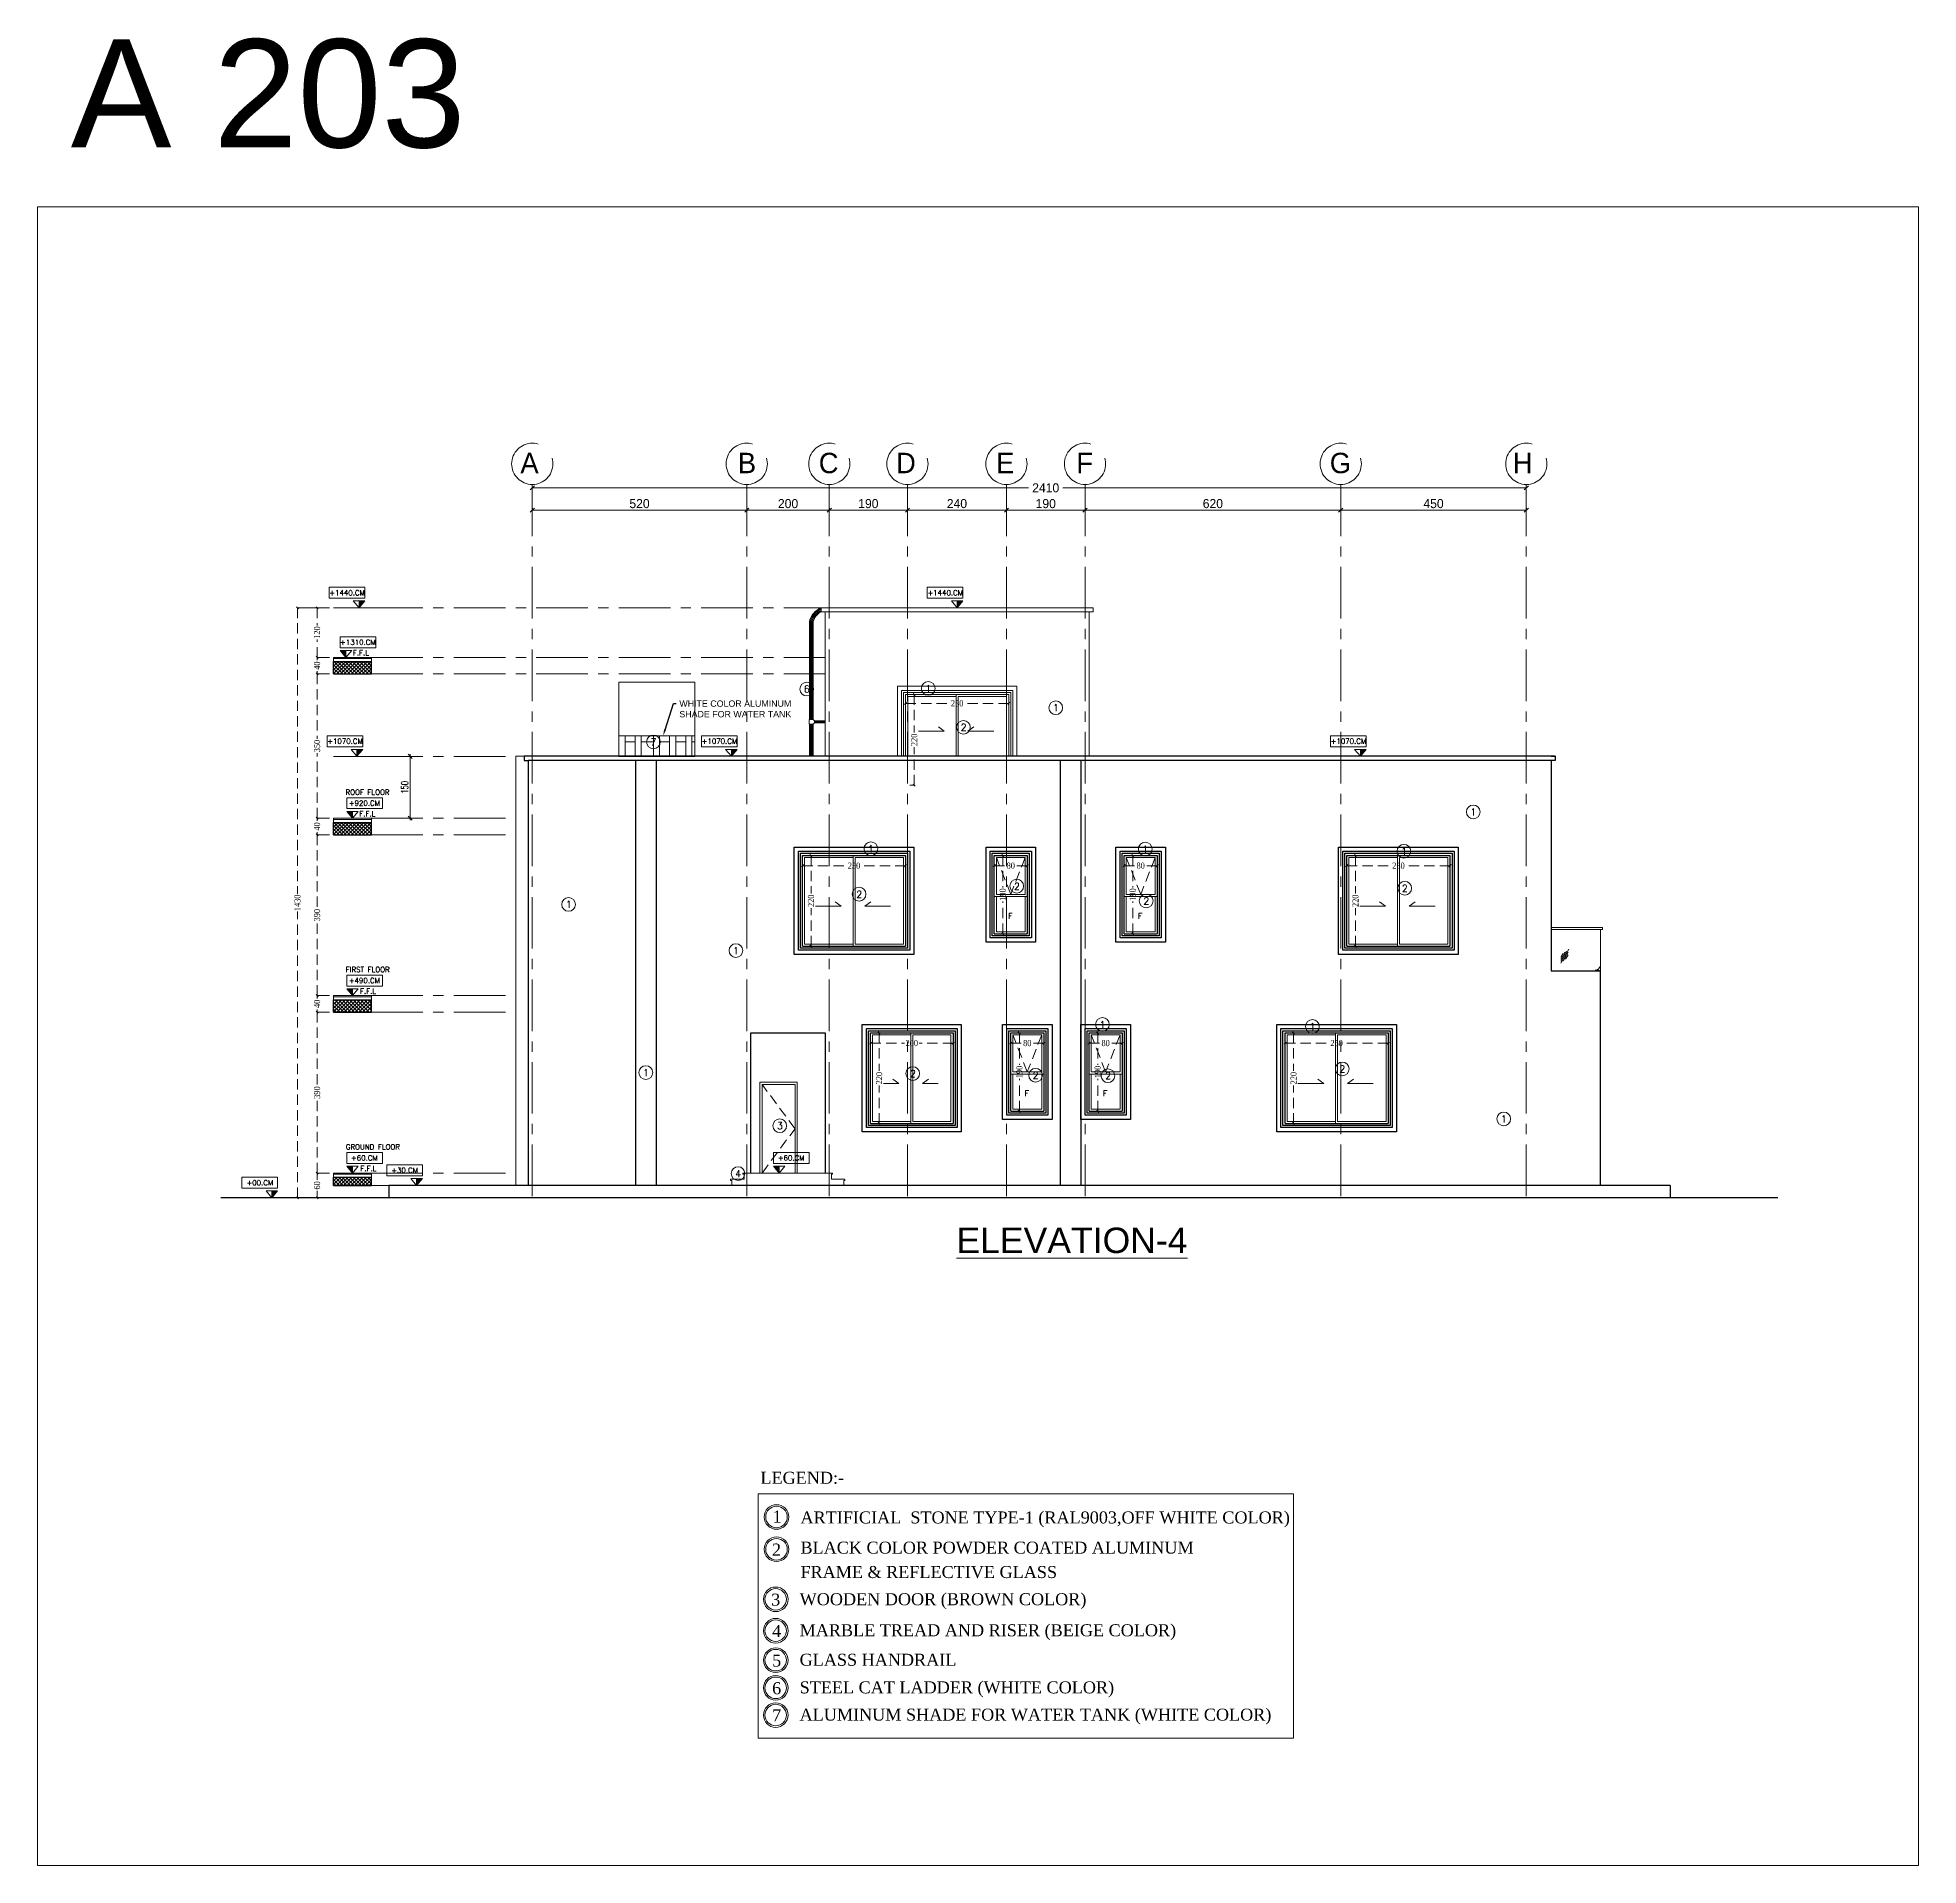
# Model space of a CAD drawing. Header units: inches. Extents: x -114 to 635, y -137 to 57.
# Drawn here: x 465.17 to 510.77, y -2.31 to 42 of the extents above; entities that cross this region are included whole.
import ezdxf
from ezdxf import colors
from ezdxf.entities.mleader import LeaderData, LeaderLine
from ezdxf.enums import TextEntityAlignment as Align
from ezdxf.math import Vec2, Vec3
from ezdxf.xclip import XClip

# ---------------------------------------------------------------- set-up
doc = ezdxf.new("R2010")
doc.units = ezdxf.units.IN
doc.header["$MEASUREMENT"] = 0
doc.header["$XCLIPFRAME"] = 2
doc.header["$PDMODE"] = 98
for name, pattern in [('CENTER', [2, 1.25, -0.25, 0.25, -0.25]), ('CENTERX2', [4, 2.5, -0.5, 0.5, -0.5]), ('DASHED2', [0.375, 0.25, -0.125]), ('DOT', [0.25, 0, -0.25])]:
    doc.linetypes.add(name, pattern=pattern)
doc.layers.get('0').update_dxf_attribs({"lineweight": 5})
doc.layers.get('Defpoints').update_dxf_attribs({"lineweight": 5})
for name, color, linetype, lineweight in [('A-ELEV DOOR', 30, 'Continuous', 9), ('A-ELEVATION TAG', 230, 'Continuous', 5), ('A-FIN TAG', 1, 'Continuous', 9), ('A-FINISHING', 2, 'Continuous', 5), ('A-GEN DIMS EXTERNAL', 2, 'Continuous', 5), ('A-LEVEL TEXT', 3, 'Continuous', 5), ('A-OUTER DIMENSION', 50, 'Continuous', 5), ('A-text', 111, 'Continuous', 5), ('AXIS DIMENSION', 8, 'Continuous', 5), ('BORDER A2', 7, 'Continuous', 50), ('dim', 1, 'Continuous', 9), ('ELEVATION 00', 7, 'Continuous', 30), ('ELEVATION 01', 4, 'Continuous', 25), ('ELEVATION 02', 3, 'Continuous', 18), ('ELEVATION 03', 2, 'Continuous', 13), ('ELEVATION WINDOW', 5, 'Continuous', 5), ('ELEVATION05', 15, 'Continuous', 9), ('HATCH', 15, 'Continuous', 0), ('LADER', 7, 'Continuous', 0), ('LEVEL SYMBOL', 8, 'Continuous', 5), ('LEVELS', 251, 'Continuous', 5), ('ROOMS DIMENSION', 3, 'Continuous', 5), ('STAIR', 1, 'Continuous', 5), ('TEXT2', 7, 'Continuous', 0), ('WALL PROPOSED', 7, 'Continuous', 30)]:
    doc.layers.add(name, color=color, linetype=linetype, lineweight=lineweight)
doc.layers.add('AXIES', color=7, linetype='CENTER', lineweight=0, true_color=0x949596)
doc.styles.add('A0$0$002-F.FLOOR PLAN$0$xref plans$0$ATTRIBUTE', font='BKANT.TTF')
doc.styles.add('Arial', font='arial.ttf')
doc.styles.add('BORDER', font='times.ttf', dxfattribs={"height": 0.2})
doc.styles.add('COMP', font='complex_.ttf')
doc.styles.add('MAIN', font='')
doc.styles.add('ROMANS', font='romans.shx', dxfattribs={"width": 0.7})
doc.styles.add('ST', font='times.ttf', dxfattribs={"width": 0.8})
doc.styles.get("Standard").update_dxf_attribs({"font": 'arial.ttf'})
doc.styles.add('TEXTN', font='arial.ttf', dxfattribs={"height": 0.2})
doc.styles.add('TEXTS', font='arial.ttf', dxfattribs={"width": 0.8})
doc.styles.get('MAIN').set_extended_font_data('Shonar Bangla')
doc.dimstyles.new('DIM 100', dxfattribs={"dimtxt": 0.17, "dimasz": 0.1, "dimexe": 0.15, "dimexo": 0.2, "dimgap": 0.05, "dimtad": 1, "dimdec": 0, "dimlfac": 100, "dimzin": 1, "dimdsep": 46, "dimtxsty": 'ROMANS', "dimblk": 'OBLIQUE', "dimcen": 0.02, "dimdle": 0.05, "dimclrd": 256, "dimclre": 6, "dimclrt": 3, "dimadec": 1, "dimazin": 0, "dimtfac": 0.9, "dimtdec": 0, "dimtix": 1, "dimtofl": 0, "dimtmove": 2, "dimatfit": 3, "dimldrblk": 'ARCHTICK', "dimfxl": 1, "dimtolj": 1, "dimtzin": 12, "dimlwd": -1, "dimlwe": -1, "dimarcsym": 0})
doc.dimstyles.new('MFS-AXIS', dxfattribs={"dimtxt": 0.22, "dimasz": 0.1, "dimexe": 0, "dimexo": 0.15, "dimgap": 0.05, "dimtad": 1, "dimdec": 0, "dimlfac": 100, "dimzin": 0, "dimdsep": 46, "dimtxsty": 'MAIN', "dimblk": 'OBLIQUE', "dimcen": 0.09, "dimclrd": 1, "dimclre": 1, "dimclrt": 2, "dimadec": 0, "dimazin": 0, "dimtfac": 1, "dimtdec": 0, "dimtix": 1, "dimtofl": 0, "dimtmove": 2, "dimatfit": 3, "dimldrblk": 'OBLIQUE', "dimfxl": 0.05, "dimfxlon": 1, "dimtolj": 1, "dimtzin": 0, "dimlwd": -1, "dimarcsym": 1})
doc.dimstyles.new('RASH PLAN', dxfattribs={"dimtxt": 0.15, "dimasz": 0.05, "dimexe": 0, "dimexo": 0.1, "dimgap": 0.05, "dimtad": 0, "dimdec": 0, "dimlfac": 100, "dimzin": 0, "dimdsep": 46, "dimtxsty": 'ST', "dimblk": 'OBLIQUE', "dimcen": 0.09, "dimclrd": 200, "dimclre": 6, "dimclrt": 1, "dimadec": 0, "dimazin": 0, "dimtfac": 1, "dimtdec": 0, "dimtmove": 1, "dimatfit": 3, "dimldrblk": 'OBLIQUE', "dimfxl": 0, "dimtolj": 1, "dimtzin": 0, "dimlwd": -1, "dimlwe": -1, "dimarcsym": 0})

msp = doc.modelspace()

# ---------------------------------------------------------------- texts
at = {"color": 3, "style": 'COMP'}
for p in [(488.753, 20.706, -0.238), (491.903, 20.706, -0.238), (489.153, 16.406, -0.238), (491.053, 16.406, -0.238)]:
    msp.add_attdef('F', text='0', height=0.141, dxfattribs=at).set_placement(p, align=Align.MIDDLE)
at = {"layer": 'A-ELEVATION TAG', "style": 'Arial'}
msp.add_text('%%UELEVATION-4', height=0.61699, dxfattribs=at).set_placement((487.447, 12.534))
at = {"layer": 'AXIES', "linetype": 'CENTERX2', "style": 'A0$0$002-F.FLOOR PLAN$0$xref plans$0$ATTRIBUTE'}
for s, p in [('A', (476.876, 31.438)), ('B', (482.149, 31.438)), ('C', (484.11, 31.438)), ('D', (485.984, 31.438)), ('E', (488.41, 31.438)), ('F', (490.353, 31.438)), ('G', (496.499, 31.438)), ('H', (500.936, 31.438))]:
    msp.add_text(s, height=0.495, dxfattribs=at).set_placement(p)
at = {"layer": 'Defpoints', "insert": (465.973, 41.957), "char_height": 2.62274, "attachment_point": 1, "style": 'Arial'}
msp.add_mtext_dynamic_manual_height_columns('{\\C8;A 203}', width=12.60747, gutter_width=4.456, heights=[0], dxfattribs=at)
at = {"layer": 'TEXT2', "style": 'BORDER'}
for s, height, p in [('LEGEND:-', 0.2913, (482.695, 6.941)), ('1', 0.291, (482.99, 6.001)), ('ARTIFICIAL  STONE TYPE-1 (RAL9003,OFF WHITE COLOR)', 0.29127, (483.666, 5.98)), ('2', 0.291, (482.976, 5.201)), ('BLACK COLOR POWDER COATED ALUMINUM', 0.29127, (483.666, 5.248)), ('FRAME & REFLECTIVE GLASS', 0.29127, (483.666, 4.657)), ('3', 0.291, (482.956, 3.988)), ('WOODEN DOOR (BROWN COLOR)', 0.29127, (483.646, 3.998)), ('4', 0.291, (482.979, 3.226)), ('MARBLE TREAD AND RISER (BEIGE COLOR)', 0.29127, (483.646, 3.245)), ('5', 0.291, (482.979, 2.511)), ('GLASS HANDRAIL', 0.29127, (483.646, 2.53)), ('6', 0.291, (482.979, 1.841)), ('STEEL CAT LADDER (WHITE COLOR)', 0.29127, (483.646, 1.861)), ('7', 0.291, (482.979, 1.181)), ('ALUMINUM SHADE FOR WATER TANK (WHITE COLOR)', 0.29127, (483.646, 1.2))]:
    msp.add_text(s, height=height, dxfattribs=at).set_placement(p)

# ---------------------------------------------------------------- blocks, each defined once
blk = doc.blocks.new('_Oblique')
at = {"color": 0, "lineweight": -2}
blk.add_line((-0.5, -0.5), (0.5, 0.5), dxfattribs=at)
blk = doc.blocks.new('*D104')
at = {"layer": 'Defpoints', "color": 0, "transparency": 16777216}
for p in [(471.946, 18.774), (472.346, 18.774, 1890.58), (472.346, 18.374, 1890.818)]:
    blk.add_point(p, dxfattribs=at)
at = {"layer": 'ROOMS DIMENSION', "color": 3, "transparency": 16777216}
for p, q in [((472.246, 18.774), (471.946, 18.774)), ((472.246, 18.374), (471.946, 18.374))]:
    blk.add_line(p, q, dxfattribs=at)
at = {"layer": 'ROOMS DIMENSION', "color": 3, "linetype": 'DASHED2', "transparency": 16777216}
for p, q in [((471.946, 18.774), (471.946, 18.708)), ((471.946, 18.374), (471.946, 18.44))]:
    blk.add_line(p, q, dxfattribs=at)
at = {"layer": 'ROOMS DIMENSION', "color": 3, "transparency": 16777216, "xscale": 0.05, "yscale": 0.05, "zscale": 0.05}
for p, rotation in [((471.946, 18.774), 90), ((471.946, 18.374), 270)]:
    blk.add_blockref('_Oblique', p, dxfattribs=dict(at, rotation=rotation))
at = {"layer": 'ROOMS DIMENSION', "color": 3, "transparency": 16777216, "insert": (471.946, 18.574), "char_height": 0.15, "attachment_point": 5, "rotation": 90, "style": 'ST'}
blk.add_mtext('\\A1;40', dxfattribs=at)
blk = doc.blocks.new('*D105')
at = {"layer": 'Defpoints', "color": 0, "transparency": 16777216}
for p in [(471.946, 14.474), (472.346, 14.474, 4307.863), (472.346, 13.874)]:
    blk.add_point(p, dxfattribs=at)
at = {"layer": 'ROOMS DIMENSION', "color": 3, "transparency": 16777216}
for p, q in [((472.246, 14.474), (471.946, 14.474)), ((472.246, 13.874), (471.946, 13.874))]:
    blk.add_line(p, q, dxfattribs=at)
at = {"layer": 'ROOMS DIMENSION', "color": 3, "linetype": 'DASHED2', "transparency": 16777216}
for p, q in [((471.946, 14.474), (471.946, 14.306)), ((471.946, 13.874), (471.946, 14.042))]:
    blk.add_line(p, q, dxfattribs=at)
at = {"layer": 'ROOMS DIMENSION', "color": 3, "transparency": 16777216, "xscale": 0.05, "yscale": 0.05, "zscale": 0.05}
for p, rotation in [((471.946, 14.474), 90), ((471.946, 13.874), 270)]:
    blk.add_blockref('_Oblique', p, dxfattribs=dict(at, rotation=rotation))
at = {"layer": 'ROOMS DIMENSION', "color": 3, "transparency": 16777216, "insert": (471.946, 14.174), "char_height": 0.15, "attachment_point": 5, "rotation": 90, "style": 'ST'}
blk.add_mtext('\\A1;60', dxfattribs=at)
blk = doc.blocks.new('*D106')
at = {"layer": 'Defpoints', "color": 0, "transparency": 16777216}
for p in [(471.946, 18.374), (472.346, 18.374, -0.002), (472.346, 14.474)]:
    blk.add_point(p, dxfattribs=at)
at = {"layer": 'ROOMS DIMENSION', "color": 3, "transparency": 16777216}
for p, q in [((472.246, 18.374), (471.946, 18.374)), ((472.246, 14.474), (471.946, 14.474))]:
    blk.add_line(p, q, dxfattribs=at)
at = {"layer": 'ROOMS DIMENSION', "color": 3, "linetype": 'DASHED2', "transparency": 16777216}
for p, q in [((471.946, 18.374), (471.946, 16.6)), ((471.946, 14.474), (471.946, 16.248))]:
    blk.add_line(p, q, dxfattribs=at)
at = {"layer": 'ROOMS DIMENSION', "color": 3, "transparency": 16777216, "xscale": 0.05, "yscale": 0.05, "zscale": 0.05}
for p, rotation in [((471.946, 18.374), 90), ((471.946, 14.474), 270)]:
    blk.add_blockref('_Oblique', p, dxfattribs=dict(at, rotation=rotation))
at = {"layer": 'ROOMS DIMENSION', "color": 3, "transparency": 16777216, "insert": (471.946, 16.424), "char_height": 0.15, "attachment_point": 5, "rotation": 90, "style": 'ST'}
blk.add_mtext('\\A1;390', dxfattribs=at)
blk = doc.blocks.new('*D107')
at = {"layer": 'Defpoints', "color": 0, "transparency": 16777216}
for p in [(471.946, 22.674), (472.346, 22.674, 0.475), (472.346, 18.774)]:
    blk.add_point(p, dxfattribs=at)
at = {"layer": 'ROOMS DIMENSION', "color": 3, "transparency": 16777216}
for p, q in [((472.246, 22.674), (471.946, 22.674)), ((472.246, 18.774), (471.946, 18.774))]:
    blk.add_line(p, q, dxfattribs=at)
at = {"layer": 'ROOMS DIMENSION', "color": 3, "linetype": 'DASHED2', "transparency": 16777216}
for p, q in [((471.946, 22.674), (471.946, 20.9)), ((471.946, 18.774), (471.946, 20.548))]:
    blk.add_line(p, q, dxfattribs=at)
at = {"layer": 'ROOMS DIMENSION', "color": 3, "transparency": 16777216, "xscale": 0.05, "yscale": 0.05, "zscale": 0.05}
for p, rotation in [((471.946, 22.674), 90), ((471.946, 18.774), 270)]:
    blk.add_blockref('_Oblique', p, dxfattribs=dict(at, rotation=rotation))
at = {"layer": 'ROOMS DIMENSION', "color": 3, "transparency": 16777216, "insert": (471.946, 20.724), "char_height": 0.15, "attachment_point": 5, "rotation": 90, "style": 'ST'}
blk.add_mtext('\\A1;390', dxfattribs=at)
blk = doc.blocks.new('*D108')
at = {"layer": 'Defpoints', "color": 0, "transparency": 16777216}
for p in [(471.946, 23.074), (472.346, 23.074, 1890.58), (472.346, 22.674, 1890.818)]:
    blk.add_point(p, dxfattribs=at)
at = {"layer": 'ROOMS DIMENSION', "color": 3, "transparency": 16777216}
for p, q in [((472.246, 23.074), (471.946, 23.074)), ((472.246, 22.674), (471.946, 22.674))]:
    blk.add_line(p, q, dxfattribs=at)
at = {"layer": 'ROOMS DIMENSION', "color": 3, "linetype": 'DASHED2', "transparency": 16777216}
for p, q in [((471.946, 23.074), (471.946, 23.008)), ((471.946, 22.674), (471.946, 22.74))]:
    blk.add_line(p, q, dxfattribs=at)
at = {"layer": 'ROOMS DIMENSION', "color": 3, "transparency": 16777216, "xscale": 0.05, "yscale": 0.05, "zscale": 0.05}
for p, rotation in [((471.946, 23.074), 90), ((471.946, 22.674), 270)]:
    blk.add_blockref('_Oblique', p, dxfattribs=dict(at, rotation=rotation))
at = {"layer": 'ROOMS DIMENSION', "color": 3, "transparency": 16777216, "insert": (471.946, 22.874), "char_height": 0.15, "attachment_point": 5, "rotation": 90, "style": 'ST'}
blk.add_mtext('\\A1;40', dxfattribs=at)
blk = doc.blocks.new('TAG-ELE-LVL')
at = {"layer": 'LEVEL SYMBOL'}
for p, q in [((-0.21, 0.35), (-0.21, 0.75)), ((-0.21, 0.75), (1.09, 0.75)), ((1.09, 0.35), (1.09, 0.75)), ((-0.21, 0.35), (1.09, 0.35)), ((0, 0), (0, 0.25))]:
    blk.add_line(p, q, dxfattribs=at)
blk.add_lwpolyline([(0, 0), (0.21, 0.25), (-0.21, 0.25)], close=True, dxfattribs=at)
blk.add_solid([(-0.21, 0.25), (0, 0), (0, 0.25)], dxfattribs=at)
at = {"layer": 'LEVEL SYMBOL', "style": 'TEXTN', "width": 0.75}
blk.add_attdef('-', (0.361, 0.07), '', height=0.175, dxfattribs=at)
at = {"layer": 'LEVELS', "color": 1, "style": 'TEXTS', "width": 0.75}
blk.add_attdef('FLOOR-NAME', text='', height=0.25, dxfattribs=at).set_placement((-0.21, 0.8), align=Align.BOTTOM_LEFT)
blk.add_attdef('LVL', text='', height=0.225, dxfattribs=at).set_placement((0.44, 0.55), align=Align.MIDDLE_CENTER)
blk = doc.blocks.new('*D109')
at = {"layer": 'Defpoints', "color": 0, "transparency": 16777216}
for p in [(471.47, 28.174), (472.346, 28.174, -2934.948), (472.346, 13.874, -7242.811)]:
    blk.add_point(p, dxfattribs=at)
at = {"layer": 'ROOMS DIMENSION', "color": 3, "transparency": 16777216}
for p, q in [((472.246, 28.174), (471.47, 28.174)), ((472.246, 13.874), (471.47, 13.874))]:
    blk.add_line(p, q, dxfattribs=at)
at = {"layer": 'ROOMS DIMENSION', "color": 3, "linetype": 'DASHED2', "transparency": 16777216}
for p, q in [((471.47, 28.174), (471.47, 21.238)), ((471.47, 13.874), (471.47, 20.81))]:
    blk.add_line(p, q, dxfattribs=at)
at = {"layer": 'ROOMS DIMENSION', "color": 3, "transparency": 16777216, "xscale": 0.05, "yscale": 0.05, "zscale": 0.05}
for p, rotation in [((471.47, 28.174), 90), ((471.47, 13.874), 270)]:
    blk.add_blockref('_Oblique', p, dxfattribs=dict(at, rotation=rotation))
at = {"layer": 'ROOMS DIMENSION', "color": 3, "transparency": 16777216, "insert": (471.47, 21.024), "char_height": 0.15, "attachment_point": 5, "rotation": 90, "style": 'ST'}
blk.add_mtext('\\A1;1430', dxfattribs=at)
blk = doc.blocks.new('*D110')
at = {"layer": 'Defpoints', "color": 0, "transparency": 16777216}
for p in [(471.946, 26.574), (472.346, 26.574), (472.346, 23.074, 2934.944)]:
    blk.add_point(p, dxfattribs=at)
at = {"layer": 'ROOMS DIMENSION', "color": 3, "transparency": 16777216}
for p, q in [((472.246, 26.574), (471.946, 26.574)), ((472.246, 23.074), (471.946, 23.074))]:
    blk.add_line(p, q, dxfattribs=at)
at = {"layer": 'ROOMS DIMENSION', "color": 3, "linetype": 'DASHED2', "transparency": 16777216}
for p, q in [((471.946, 26.574), (471.946, 25)), ((471.946, 23.074), (471.946, 24.648))]:
    blk.add_line(p, q, dxfattribs=at)
at = {"layer": 'ROOMS DIMENSION', "color": 3, "transparency": 16777216, "xscale": 0.05, "yscale": 0.05, "zscale": 0.05}
for p, rotation in [((471.946, 26.574), 90), ((471.946, 23.074), 270)]:
    blk.add_blockref('_Oblique', p, dxfattribs=dict(at, rotation=rotation))
at = {"layer": 'ROOMS DIMENSION', "color": 3, "transparency": 16777216, "insert": (471.946, 24.824), "char_height": 0.15, "attachment_point": 5, "rotation": 90, "style": 'ST'}
blk.add_mtext('\\A1;350', dxfattribs=at)
blk = doc.blocks.new('*D111')
at = {"layer": 'A-GEN DIMS EXTERNAL', "color": 6, "linetype": 'DOT', "transparency": 16777216}
for p, q in [((473.462, 24.574), (474.351, 24.574)), ((473.462, 23.074), (474.351, 23.074))]:
    blk.add_line(p, q, dxfattribs=at)
at = {"layer": 'A-GEN DIMS EXTERNAL', "transparency": 16777216}
blk.add_line((474.201, 23.024), (474.201, 24.624), dxfattribs=at)
at = {"layer": 'Defpoints', "color": 0, "transparency": 16777216}
for p in [(473.262, 24.574), (474.201, 24.574), (473.262, 23.074)]:
    blk.add_point(p, dxfattribs=at)
at = {"layer": 'A-GEN DIMS EXTERNAL', "transparency": 16777216, "xscale": 0.1, "yscale": 0.1, "zscale": 0.1}
for p, rotation in [((474.201, 24.574), 90), ((474.201, 23.074), 270)]:
    blk.add_blockref('_Oblique', p, dxfattribs=dict(at, rotation=rotation))
at = {"layer": 'A-GEN DIMS EXTERNAL', "color": 3, "transparency": 16777216, "insert": (474.066, 23.824), "char_height": 0.17, "attachment_point": 5, "rotation": 90, "style": 'ROMANS'}
blk.add_mtext('\\A1;150', dxfattribs=at)
blk = doc.blocks.new('_ArchTick')
at = {"layer": 'A-OUTER DIMENSION', "color": 0, "const_width": 0.15}
blk.add_lwpolyline([(-0.5, -0.5), (0.5, 0.5)], dxfattribs=at)
blk = doc.blocks.new('*D112')
at = {"layer": 'Defpoints', "color": 0, "transparency": 16777216}
for p in [(471.946, 26.974), (472.346, 26.974, 1890.58), (472.346, 26.574, 1890.818)]:
    blk.add_point(p, dxfattribs=at)
at = {"layer": 'ROOMS DIMENSION', "color": 3, "transparency": 16777216}
for p, q in [((472.246, 26.974), (471.946, 26.974)), ((472.246, 26.574), (471.946, 26.574))]:
    blk.add_line(p, q, dxfattribs=at)
at = {"layer": 'ROOMS DIMENSION', "color": 3, "linetype": 'DASHED2', "transparency": 16777216}
for p, q in [((471.946, 26.974), (471.946, 26.908)), ((471.946, 26.574), (471.946, 26.64))]:
    blk.add_line(p, q, dxfattribs=at)
at = {"layer": 'ROOMS DIMENSION', "color": 3, "transparency": 16777216, "xscale": 0.05, "yscale": 0.05, "zscale": 0.05}
for p, rotation in [((471.946, 26.974), 90), ((471.946, 26.574), 270)]:
    blk.add_blockref('_Oblique', p, dxfattribs=dict(at, rotation=rotation))
at = {"layer": 'ROOMS DIMENSION', "color": 3, "transparency": 16777216, "insert": (471.946, 26.774), "char_height": 0.15, "attachment_point": 5, "rotation": 90, "style": 'ST'}
blk.add_mtext('\\A1;40', dxfattribs=at)
blk = doc.blocks.new('*D113')
at = {"layer": 'Defpoints', "color": 0, "transparency": 16777216}
for p in [(471.946, 28.174), (472.346, 28.174), (472.346, 26.974, 2934.944)]:
    blk.add_point(p, dxfattribs=at)
at = {"layer": 'ROOMS DIMENSION', "color": 3, "transparency": 16777216}
for p, q in [((472.246, 28.174), (471.946, 28.174)), ((472.246, 26.974), (471.946, 26.974))]:
    blk.add_line(p, q, dxfattribs=at)
at = {"layer": 'ROOMS DIMENSION', "color": 3, "linetype": 'DASHED2', "transparency": 16777216}
for p, q in [((471.946, 28.174), (471.946, 27.743)), ((471.946, 26.974), (471.946, 27.405))]:
    blk.add_line(p, q, dxfattribs=at)
at = {"layer": 'ROOMS DIMENSION', "color": 3, "transparency": 16777216, "xscale": 0.05, "yscale": 0.05, "zscale": 0.05}
for p, rotation in [((471.946, 28.174), 90), ((471.946, 26.974), 270)]:
    blk.add_blockref('_Oblique', p, dxfattribs=dict(at, rotation=rotation))
at = {"layer": 'ROOMS DIMENSION', "color": 3, "transparency": 16777216, "insert": (471.946, 27.574), "char_height": 0.15, "attachment_point": 5, "rotation": 90, "style": 'ST'}
blk.add_mtext('\\A1;120', dxfattribs=at)
blk = doc.blocks.new('*D857')
at = {"layer": 'Defpoints', "color": 0, "transparency": 16777216}
for p in [(483.715, 22.174), (483.715, 21.924), (486.214, 22.174)]:
    blk.add_point(p, dxfattribs=at)
at = {"layer": 'dim', "color": 6, "transparency": 16777216}
for p, q in [((483.715, 22.074), (483.715, 21.924)), ((486.214, 22.074), (486.214, 21.924))]:
    blk.add_line(p, q, dxfattribs=at)
at = {"layer": 'dim', "color": 200, "linetype": 'DASHED2', "transparency": 16777216}
for p, q in [((483.715, 21.924), (484.787, 21.924)), ((486.214, 21.924), (485.142, 21.924))]:
    blk.add_line(p, q, dxfattribs=at)
at = {"layer": 'dim', "color": 200, "transparency": 16777216, "xscale": 0.05, "yscale": 0.05, "zscale": 0.05, "rotation": 180}
blk.add_blockref('_Oblique', (483.715, 21.924), dxfattribs=at)
at = {"layer": 'dim', "color": 200, "transparency": 16777216, "xscale": 0.05, "yscale": 0.05, "zscale": 0.05}
blk.add_blockref('_Oblique', (486.214, 21.924), dxfattribs=at)
at = {"layer": 'dim', "color": 1, "transparency": 16777216, "insert": (484.965, 21.924), "char_height": 0.15, "attachment_point": 5, "style": 'ST'}
blk.add_mtext('\\A1;250', dxfattribs=at)
blk = doc.blocks.new('*D858')
at = {"layer": 'Defpoints', "color": 0, "transparency": 16777216}
for p in [(483.715, 22.174), (483.715, 19.974), (483.922, 19.974)]:
    blk.add_point(p, dxfattribs=at)
at = {"layer": 'dim', "color": 6, "transparency": 16777216}
for p, q in [((483.815, 22.174), (483.922, 22.174)), ((483.815, 19.974), (483.922, 19.974))]:
    blk.add_line(p, q, dxfattribs=at)
at = {"layer": 'dim', "color": 200, "linetype": 'DASHED2', "transparency": 16777216}
for p, q in [((483.922, 22.174), (483.922, 21.252)), ((483.922, 19.974), (483.922, 20.896))]:
    blk.add_line(p, q, dxfattribs=at)
at = {"layer": 'dim', "color": 200, "transparency": 16777216, "xscale": 0.05, "yscale": 0.05, "zscale": 0.05}
for p, rotation in [((483.922, 22.174), 90), ((483.922, 19.974), 270)]:
    blk.add_blockref('_Oblique', p, dxfattribs=dict(at, rotation=rotation))
at = {"layer": 'dim', "color": 1, "transparency": 16777216, "insert": (483.922, 21.074), "char_height": 0.15, "attachment_point": 5, "rotation": 90, "style": 'ST'}
blk.add_mtext('\\A1;220', dxfattribs=at)
blk = doc.blocks.new('*D859')
at = {"layer": 'Defpoints', "color": 0, "transparency": 16777216}
for p in [(496.915, 22.174), (496.915, 21.924), (499.414, 22.174)]:
    blk.add_point(p, dxfattribs=at)
at = {"layer": 'dim', "color": 6, "transparency": 16777216}
for p, q in [((496.915, 22.074), (496.915, 21.924)), ((499.414, 22.074), (499.414, 21.924))]:
    blk.add_line(p, q, dxfattribs=at)
at = {"layer": 'dim', "color": 200, "linetype": 'DASHED2', "transparency": 16777216}
for p, q in [((496.915, 21.924), (497.987, 21.924)), ((499.414, 21.924), (498.343, 21.924))]:
    blk.add_line(p, q, dxfattribs=at)
at = {"layer": 'dim', "color": 200, "transparency": 16777216, "xscale": 0.05, "yscale": 0.05, "zscale": 0.05, "rotation": 180}
blk.add_blockref('_Oblique', (496.915, 21.924), dxfattribs=at)
at = {"layer": 'dim', "color": 200, "transparency": 16777216, "xscale": 0.05, "yscale": 0.05, "zscale": 0.05}
blk.add_blockref('_Oblique', (499.414, 21.924), dxfattribs=at)
at = {"layer": 'dim', "color": 1, "transparency": 16777216, "insert": (498.165, 21.924), "char_height": 0.15, "attachment_point": 5, "style": 'ST'}
blk.add_mtext('\\A1;250', dxfattribs=at)
blk = doc.blocks.new('*D860')
at = {"layer": 'Defpoints', "color": 0, "transparency": 16777216}
for p in [(496.915, 22.174), (496.915, 19.974), (497.123, 19.974)]:
    blk.add_point(p, dxfattribs=at)
at = {"layer": 'dim', "color": 6, "transparency": 16777216}
for p, q in [((497.015, 22.174), (497.123, 22.174)), ((497.015, 19.974), (497.123, 19.974))]:
    blk.add_line(p, q, dxfattribs=at)
at = {"layer": 'dim', "color": 200, "linetype": 'DASHED2', "transparency": 16777216}
for p, q in [((497.123, 22.174), (497.123, 21.252)), ((497.123, 19.974), (497.123, 20.896))]:
    blk.add_line(p, q, dxfattribs=at)
at = {"layer": 'dim', "color": 200, "transparency": 16777216, "xscale": 0.05, "yscale": 0.05, "zscale": 0.05}
for p, rotation in [((497.123, 22.174), 90), ((497.123, 19.974), 270)]:
    blk.add_blockref('_Oblique', p, dxfattribs=dict(at, rotation=rotation))
at = {"layer": 'dim', "color": 1, "transparency": 16777216, "insert": (497.123, 21.074), "char_height": 0.15, "attachment_point": 5, "rotation": 90, "style": 'ST'}
blk.add_mtext('\\A1;220', dxfattribs=at)
blk = doc.blocks.new('*D861')
at = {"layer": 'Defpoints', "color": 0, "transparency": 16777216}
for p in [(495.415, 17.874), (497.914, 17.874), (495.415, 17.624)]:
    blk.add_point(p, dxfattribs=at)
at = {"layer": 'dim', "color": 6, "transparency": 16777216}
for p, q in [((495.415, 17.774), (495.415, 17.624)), ((497.914, 17.774), (497.914, 17.624))]:
    blk.add_line(p, q, dxfattribs=at)
at = {"layer": 'dim', "color": 200, "linetype": 'DASHED2', "transparency": 16777216}
for p, q in [((495.415, 17.624), (496.487, 17.624)), ((497.914, 17.624), (496.843, 17.624))]:
    blk.add_line(p, q, dxfattribs=at)
at = {"layer": 'dim', "color": 200, "transparency": 16777216, "xscale": 0.05, "yscale": 0.05, "zscale": 0.05, "rotation": 180}
blk.add_blockref('_Oblique', (495.415, 17.624), dxfattribs=at)
at = {"layer": 'dim', "color": 200, "transparency": 16777216, "xscale": 0.05, "yscale": 0.05, "zscale": 0.05}
blk.add_blockref('_Oblique', (497.914, 17.624), dxfattribs=at)
at = {"layer": 'dim', "color": 1, "transparency": 16777216, "insert": (496.665, 17.624), "char_height": 0.15, "attachment_point": 5, "style": 'ST'}
blk.add_mtext('\\A1;250', dxfattribs=at)
blk = doc.blocks.new('*D862')
at = {"layer": 'Defpoints', "color": 0, "transparency": 16777216}
for p in [(495.415, 17.874), (495.415, 15.674), (495.623, 15.674)]:
    blk.add_point(p, dxfattribs=at)
at = {"layer": 'dim', "color": 6, "transparency": 16777216}
for p, q in [((495.515, 17.874), (495.623, 17.874)), ((495.515, 15.674), (495.623, 15.674))]:
    blk.add_line(p, q, dxfattribs=at)
at = {"layer": 'dim', "color": 200, "linetype": 'DASHED2', "transparency": 16777216}
for p, q in [((495.623, 17.874), (495.623, 16.952)), ((495.623, 15.674), (495.623, 16.596))]:
    blk.add_line(p, q, dxfattribs=at)
at = {"layer": 'dim', "color": 200, "transparency": 16777216, "xscale": 0.05, "yscale": 0.05, "zscale": 0.05}
for p, rotation in [((495.623, 17.874), 90), ((495.623, 15.674), 270)]:
    blk.add_blockref('_Oblique', p, dxfattribs=dict(at, rotation=rotation))
at = {"layer": 'dim', "color": 1, "transparency": 16777216, "insert": (495.623, 16.774), "char_height": 0.15, "attachment_point": 5, "rotation": 90, "style": 'ST'}
blk.add_mtext('\\A1;220', dxfattribs=at)
blk = doc.blocks.new('*D863')
at = {"layer": 'Defpoints', "color": 0, "transparency": 16777216}
for p in [(485.366, 17.874), (487.365, 17.874), (485.366, 17.624)]:
    blk.add_point(p, dxfattribs=at)
at = {"layer": 'dim', "color": 6, "transparency": 16777216}
for p, q in [((485.366, 17.774), (485.366, 17.624)), ((487.365, 17.774), (487.365, 17.624))]:
    blk.add_line(p, q, dxfattribs=at)
at = {"layer": 'dim', "color": 200, "linetype": 'DASHED2', "transparency": 16777216}
for p, q in [((485.366, 17.624), (486.187, 17.624)), ((487.365, 17.624), (486.543, 17.624))]:
    blk.add_line(p, q, dxfattribs=at)
at = {"layer": 'dim', "color": 200, "transparency": 16777216, "xscale": 0.05, "yscale": 0.05, "zscale": 0.05, "rotation": 180}
blk.add_blockref('_Oblique', (485.366, 17.624), dxfattribs=at)
at = {"layer": 'dim', "color": 200, "transparency": 16777216, "xscale": 0.05, "yscale": 0.05, "zscale": 0.05}
blk.add_blockref('_Oblique', (487.365, 17.624), dxfattribs=at)
at = {"layer": 'dim', "color": 1, "transparency": 16777216, "insert": (486.365, 17.624), "char_height": 0.15, "attachment_point": 5, "style": 'ST'}
blk.add_mtext('\\A1;200', dxfattribs=at)
blk = doc.blocks.new('*D864')
at = {"layer": 'Defpoints', "color": 0, "transparency": 16777216}
for p in [(485.366, 17.874), (485.366, 15.674), (485.573, 15.674)]:
    blk.add_point(p, dxfattribs=at)
at = {"layer": 'dim', "color": 6, "transparency": 16777216}
for p, q in [((485.466, 17.874), (485.573, 17.874)), ((485.466, 15.674), (485.573, 15.674))]:
    blk.add_line(p, q, dxfattribs=at)
at = {"layer": 'dim', "color": 200, "linetype": 'DASHED2', "transparency": 16777216}
for p, q in [((485.573, 17.874), (485.573, 16.952)), ((485.573, 15.674), (485.573, 16.596))]:
    blk.add_line(p, q, dxfattribs=at)
at = {"layer": 'dim', "color": 200, "transparency": 16777216, "xscale": 0.05, "yscale": 0.05, "zscale": 0.05}
for p, rotation in [((485.573, 17.874), 90), ((485.573, 15.674), 270)]:
    blk.add_blockref('_Oblique', p, dxfattribs=dict(at, rotation=rotation))
at = {"layer": 'dim', "color": 1, "transparency": 16777216, "insert": (485.573, 16.774), "char_height": 0.15, "attachment_point": 5, "rotation": 90, "style": 'ST'}
blk.add_mtext('\\A1;220', dxfattribs=at)
blk = doc.blocks.new('*D875')
at = {"layer": 'Defpoints', "color": 0, "transparency": 16777216}
for p in [(488.366, 22.174), (488.366, 21.924), (489.165, 22.174)]:
    blk.add_point(p, dxfattribs=at)
at = {"layer": 'dim', "color": 6, "transparency": 16777216}
for p, q in [((488.366, 22.074), (488.366, 21.924)), ((489.165, 22.074), (489.165, 21.924))]:
    blk.add_line(p, q, dxfattribs=at)
at = {"layer": 'dim', "color": 200, "linetype": 'DASHED2', "transparency": 16777216}
for p, q in [((488.366, 21.924), (488.635, 21.924)), ((489.165, 21.924), (488.895, 21.924))]:
    blk.add_line(p, q, dxfattribs=at)
at = {"layer": 'dim', "color": 200, "transparency": 16777216, "xscale": 0.05, "yscale": 0.05, "zscale": 0.05, "rotation": 180}
blk.add_blockref('_Oblique', (488.366, 21.924), dxfattribs=at)
at = {"layer": 'dim', "color": 200, "transparency": 16777216, "xscale": 0.05, "yscale": 0.05, "zscale": 0.05}
blk.add_blockref('_Oblique', (489.165, 21.924), dxfattribs=at)
at = {"layer": 'dim', "color": 1, "transparency": 16777216, "insert": (488.765, 21.924), "char_height": 0.15, "attachment_point": 5, "style": 'ST'}
blk.add_mtext('\\A1;80', dxfattribs=at)
blk = doc.blocks.new('*D876')
at = {"layer": 'Defpoints', "color": 0, "transparency": 16777216}
for p in [(488.366, 22.174), (488.366, 20.274), (488.573, 20.274)]:
    blk.add_point(p, dxfattribs=at)
at = {"layer": 'dim', "color": 6, "transparency": 16777216}
for p, q in [((488.466, 22.174), (488.573, 22.174)), ((488.466, 20.274), (488.573, 20.274))]:
    blk.add_line(p, q, dxfattribs=at)
at = {"layer": 'dim', "color": 200, "linetype": 'DASHED2', "transparency": 16777216}
for p, q in [((488.573, 22.174), (488.573, 21.393)), ((488.573, 20.274), (488.573, 21.055))]:
    blk.add_line(p, q, dxfattribs=at)
at = {"layer": 'dim', "color": 200, "transparency": 16777216, "xscale": 0.05, "yscale": 0.05, "zscale": 0.05}
for p, rotation in [((488.573, 22.174), 90), ((488.573, 20.274), 270)]:
    blk.add_blockref('_Oblique', p, dxfattribs=dict(at, rotation=rotation))
at = {"layer": 'dim', "color": 1, "transparency": 16777216, "insert": (488.573, 21.224), "char_height": 0.15, "attachment_point": 5, "rotation": 90, "style": 'ST'}
blk.add_mtext('\\A1;190', dxfattribs=at)
blk = doc.blocks.new('*D877')
at = {"layer": 'Defpoints', "color": 0, "transparency": 16777216}
for p in [(491.516, 22.174), (491.516, 21.924), (492.315, 22.174)]:
    blk.add_point(p, dxfattribs=at)
at = {"layer": 'dim', "color": 6, "transparency": 16777216}
for p, q in [((491.516, 22.074), (491.516, 21.924)), ((492.315, 22.074), (492.315, 21.924))]:
    blk.add_line(p, q, dxfattribs=at)
at = {"layer": 'dim', "color": 200, "linetype": 'DASHED2', "transparency": 16777216}
for p, q in [((491.516, 21.924), (491.785, 21.924)), ((492.315, 21.924), (492.045, 21.924))]:
    blk.add_line(p, q, dxfattribs=at)
at = {"layer": 'dim', "color": 200, "transparency": 16777216, "xscale": 0.05, "yscale": 0.05, "zscale": 0.05, "rotation": 180}
blk.add_blockref('_Oblique', (491.516, 21.924), dxfattribs=at)
at = {"layer": 'dim', "color": 200, "transparency": 16777216, "xscale": 0.05, "yscale": 0.05, "zscale": 0.05}
blk.add_blockref('_Oblique', (492.315, 21.924), dxfattribs=at)
at = {"layer": 'dim', "color": 1, "transparency": 16777216, "insert": (491.915, 21.924), "char_height": 0.15, "attachment_point": 5, "style": 'ST'}
blk.add_mtext('\\A1;80', dxfattribs=at)
blk = doc.blocks.new('*D878')
at = {"layer": 'Defpoints', "color": 0, "transparency": 16777216}
for p in [(491.516, 22.174), (491.516, 20.274), (491.723, 20.274)]:
    blk.add_point(p, dxfattribs=at)
at = {"layer": 'dim', "color": 6, "transparency": 16777216}
for p, q in [((491.616, 22.174), (491.723, 22.174)), ((491.616, 20.274), (491.723, 20.274))]:
    blk.add_line(p, q, dxfattribs=at)
at = {"layer": 'dim', "color": 200, "linetype": 'DASHED2', "transparency": 16777216}
for p, q in [((491.723, 22.174), (491.723, 21.393)), ((491.723, 20.274), (491.723, 21.055))]:
    blk.add_line(p, q, dxfattribs=at)
at = {"layer": 'dim', "color": 200, "transparency": 16777216, "xscale": 0.05, "yscale": 0.05, "zscale": 0.05}
for p, rotation in [((491.723, 22.174), 90), ((491.723, 20.274), 270)]:
    blk.add_blockref('_Oblique', p, dxfattribs=dict(at, rotation=rotation))
at = {"layer": 'dim', "color": 1, "transparency": 16777216, "insert": (491.723, 21.224), "char_height": 0.15, "attachment_point": 5, "rotation": 90, "style": 'ST'}
blk.add_mtext('\\A1;190', dxfattribs=at)
blk = doc.blocks.new('*D879')
at = {"layer": 'Defpoints', "color": 0, "transparency": 16777216}
for p in [(488.766, 17.874), (489.565, 17.874), (488.766, 17.624)]:
    blk.add_point(p, dxfattribs=at)
at = {"layer": 'dim', "color": 6, "transparency": 16777216}
for p, q in [((488.766, 17.774), (488.766, 17.624)), ((489.565, 17.774), (489.565, 17.624))]:
    blk.add_line(p, q, dxfattribs=at)
at = {"layer": 'dim', "color": 200, "linetype": 'DASHED2', "transparency": 16777216}
for p, q in [((488.766, 17.624), (489.035, 17.624)), ((489.565, 17.624), (489.295, 17.624))]:
    blk.add_line(p, q, dxfattribs=at)
at = {"layer": 'dim', "color": 200, "transparency": 16777216, "xscale": 0.05, "yscale": 0.05, "zscale": 0.05, "rotation": 180}
blk.add_blockref('_Oblique', (488.766, 17.624), dxfattribs=at)
at = {"layer": 'dim', "color": 200, "transparency": 16777216, "xscale": 0.05, "yscale": 0.05, "zscale": 0.05}
blk.add_blockref('_Oblique', (489.565, 17.624), dxfattribs=at)
at = {"layer": 'dim', "color": 1, "transparency": 16777216, "insert": (489.165, 17.624), "char_height": 0.15, "attachment_point": 5, "style": 'ST'}
blk.add_mtext('\\A1;80', dxfattribs=at)
blk = doc.blocks.new('*D880')
at = {"layer": 'Defpoints', "color": 0, "transparency": 16777216}
for p in [(488.766, 17.874), (488.766, 15.974), (488.973, 15.974)]:
    blk.add_point(p, dxfattribs=at)
at = {"layer": 'dim', "color": 6, "transparency": 16777216}
for p, q in [((488.866, 17.874), (488.973, 17.874)), ((488.866, 15.974), (488.973, 15.974))]:
    blk.add_line(p, q, dxfattribs=at)
at = {"layer": 'dim', "color": 200, "linetype": 'DASHED2', "transparency": 16777216}
for p, q in [((488.973, 17.874), (488.973, 17.093)), ((488.973, 15.974), (488.973, 16.755))]:
    blk.add_line(p, q, dxfattribs=at)
at = {"layer": 'dim', "color": 200, "transparency": 16777216, "xscale": 0.05, "yscale": 0.05, "zscale": 0.05}
for p, rotation in [((488.973, 17.874), 90), ((488.973, 15.974), 270)]:
    blk.add_blockref('_Oblique', p, dxfattribs=dict(at, rotation=rotation))
at = {"layer": 'dim', "color": 1, "transparency": 16777216, "insert": (488.973, 16.924), "char_height": 0.15, "attachment_point": 5, "rotation": 90, "style": 'ST'}
blk.add_mtext('\\A1;190', dxfattribs=at)
blk = doc.blocks.new('*D881')
at = {"layer": 'Defpoints', "color": 0, "transparency": 16777216}
for p in [(490.666, 17.874), (491.465, 17.874), (490.666, 17.624)]:
    blk.add_point(p, dxfattribs=at)
at = {"layer": 'dim', "color": 6, "transparency": 16777216}
for p, q in [((490.666, 17.774), (490.666, 17.624)), ((491.465, 17.774), (491.465, 17.624))]:
    blk.add_line(p, q, dxfattribs=at)
at = {"layer": 'dim', "color": 200, "linetype": 'DASHED2', "transparency": 16777216}
for p, q in [((490.666, 17.624), (490.935, 17.624)), ((491.465, 17.624), (491.195, 17.624))]:
    blk.add_line(p, q, dxfattribs=at)
at = {"layer": 'dim', "color": 200, "transparency": 16777216, "xscale": 0.05, "yscale": 0.05, "zscale": 0.05, "rotation": 180}
blk.add_blockref('_Oblique', (490.666, 17.624), dxfattribs=at)
at = {"layer": 'dim', "color": 200, "transparency": 16777216, "xscale": 0.05, "yscale": 0.05, "zscale": 0.05}
blk.add_blockref('_Oblique', (491.465, 17.624), dxfattribs=at)
at = {"layer": 'dim', "color": 1, "transparency": 16777216, "insert": (491.065, 17.624), "char_height": 0.15, "attachment_point": 5, "style": 'ST'}
blk.add_mtext('\\A1;80', dxfattribs=at)
blk = doc.blocks.new('*D882')
at = {"layer": 'Defpoints', "color": 0, "transparency": 16777216}
for p in [(490.666, 17.874), (490.666, 15.974), (490.873, 15.974)]:
    blk.add_point(p, dxfattribs=at)
at = {"layer": 'dim', "color": 6, "transparency": 16777216}
for p, q in [((490.766, 17.874), (490.873, 17.874)), ((490.766, 15.974), (490.873, 15.974))]:
    blk.add_line(p, q, dxfattribs=at)
at = {"layer": 'dim', "color": 200, "linetype": 'DASHED2', "transparency": 16777216}
for p, q in [((490.873, 17.874), (490.873, 17.093)), ((490.873, 15.974), (490.873, 16.755))]:
    blk.add_line(p, q, dxfattribs=at)
at = {"layer": 'dim', "color": 200, "transparency": 16777216, "xscale": 0.05, "yscale": 0.05, "zscale": 0.05}
for p, rotation in [((490.873, 17.874), 90), ((490.873, 15.974), 270)]:
    blk.add_blockref('_Oblique', p, dxfattribs=dict(at, rotation=rotation))
at = {"layer": 'dim', "color": 1, "transparency": 16777216, "insert": (490.873, 16.924), "char_height": 0.15, "attachment_point": 5, "rotation": 90, "style": 'ST'}
blk.add_mtext('\\A1;190', dxfattribs=at)
blk = doc.blocks.new('*D883')
at = {"layer": 'Defpoints', "color": 0, "transparency": 16777216}
for p in [(486.216, 26.074), (488.715, 26.074), (488.715, 25.859)]:
    blk.add_point(p, dxfattribs=at)
at = {"layer": 'dim', "color": 6, "transparency": 16777216}
for p, q in [((486.216, 25.974), (486.216, 25.859)), ((488.715, 25.974), (488.715, 25.859))]:
    blk.add_line(p, q, dxfattribs=at)
at = {"layer": 'dim', "color": 200, "linetype": 'DASHED2', "transparency": 16777216}
for p, q in [((486.216, 25.859), (487.287, 25.859)), ((488.715, 25.859), (487.643, 25.859))]:
    blk.add_line(p, q, dxfattribs=at)
at = {"layer": 'dim', "color": 200, "transparency": 16777216, "xscale": 0.05, "yscale": 0.05, "zscale": 0.05, "rotation": 180}
blk.add_blockref('_Oblique', (486.216, 25.859), dxfattribs=at)
at = {"layer": 'dim', "color": 200, "transparency": 16777216, "xscale": 0.05, "yscale": 0.05, "zscale": 0.05}
blk.add_blockref('_Oblique', (488.715, 25.859), dxfattribs=at)
at = {"layer": 'dim', "color": 1, "transparency": 16777216, "insert": (487.465, 25.859), "char_height": 0.15, "attachment_point": 5, "style": 'ST'}
blk.add_mtext('\\A1;250', dxfattribs=at)
blk = doc.blocks.new('*D884')
at = {"layer": 'Defpoints', "color": 0, "transparency": 16777216}
for p in [(486.216, 26.074), (486.216, 23.874), (486.423, 23.874)]:
    blk.add_point(p, dxfattribs=at)
at = {"layer": 'dim', "color": 6, "transparency": 16777216}
for p, q in [((486.316, 26.074), (486.423, 26.074)), ((486.316, 23.874), (486.423, 23.874))]:
    blk.add_line(p, q, dxfattribs=at)
at = {"layer": 'dim', "color": 200, "linetype": 'DASHED2', "transparency": 16777216}
for p, q in [((486.423, 26.074), (486.423, 25.152)), ((486.423, 23.874), (486.423, 24.796))]:
    blk.add_line(p, q, dxfattribs=at)
at = {"layer": 'dim', "color": 200, "transparency": 16777216, "xscale": 0.05, "yscale": 0.05, "zscale": 0.05}
for p, rotation in [((486.423, 26.074), 90), ((486.423, 23.874), 270)]:
    blk.add_blockref('_Oblique', p, dxfattribs=dict(at, rotation=rotation))
at = {"layer": 'dim', "color": 1, "transparency": 16777216, "insert": (486.423, 24.974), "char_height": 0.15, "attachment_point": 5, "rotation": 90, "style": 'ST'}
blk.add_mtext('\\A1;220', dxfattribs=at)
blk = doc.blocks.new('FINISHING TAG')
at = {"color": 1}
blk.add_circle((0, 0), 295, dxfattribs=at)
at = {"color": 3, "style": 'COMP'}
blk.add_attdef('0', text='', height=250, dxfattribs=at).set_placement((4, -2), align=Align.MIDDLE)
blk = doc.blocks.new('A$C8d1bce7f')
at = {"layer": 'HATCH'}
for points in [[(-5.867, 1.85), (-5.867, 2), (-3.459, 2)], [(-5.867, 1.85), (-5.82, 1.85)], [(-5.82, 0), (-5.82, 2), (-5.67, 2), (-5.67, 0)], [(-5.67, 1.85), (-5.427, 1.85)], [(-5.427, 0), (-5.427, 2), (-5.277, 2), (-5.277, 0)], [(-5.277, 1.85), (-5.034, 1.85)], [(-5.034, 0), (-5.034, 2), (-4.884, 2), (-4.884, 0)], [(-4.884, 1.85), (-4.642, 1.85)], [(-4.642, 0), (-4.642, 2), (-4.492, 2), (-4.492, 0)], [(-4.492, 1.85), (-4.249, 1.85)], [(-4.249, 0), (-4.249, 2), (-4.099, 2), (-4.099, 0)], [(-4.099, 1.85), (-3.856, 1.85)], [(-3.856, 0), (-3.856, 2), (-3.706, 2), (-3.706, 0)], [(0.06, 1.85), (0.06, 2), (-3.706, 2)], [(-3.464, 1.85), (-3.706, 1.85)], [(-3.464, 1.85), (-3.7, 1.85)], [(-3.464, 0), (-3.464, 2), (-3.314, 2), (-3.314, 0)], [(-3.021, 1.85), (-3.314, 1.85)], [(-3.021, 0), (-3.021, 2), (-2.871, 2), (-2.871, 0)], [(-2.628, 1.85), (-2.871, 1.85)], [(-2.628, 0), (-2.628, 2), (-2.478, 2), (-2.478, 0)], [(-2.235, 1.85), (-2.478, 1.85)], [(-2.235, 0), (-2.235, 2), (-2.085, 2), (-2.085, 0)], [(-1.793, 1.85), (-2.085, 1.85)], [(-1.793, 0), (-1.793, 2), (-1.643, 2), (-1.643, 0)], [(-1.4, 1.85), (-1.643, 1.85)], [(-1.4, 0), (-1.4, 2), (-1.25, 2), (-1.25, 0)], [(-0.957, 1.85), (-1.25, 1.85)], [(-0.957, 0), (-0.957, 2), (-0.807, 2), (-0.807, 0)], [(-0.515, 1.85), (-0.807, 1.85)], [(-0.515, 0), (-0.515, 2), (-0.365, 2), (-0.365, 0)], [(-0.15, 1.85), (-0.365, 1.85)], [(-0.15, 0), (-0.15, 2), (0, 2), (0, 0)], [(0.06, 1.85), (0, 1.85)]]:
    blk.add_lwpolyline(points, dxfattribs=at)
blk = doc.blocks.new('*D1047')
at = {"layer": 'AXIS DIMENSION', "color": 1, "linetype": 'Continuous', "lineweight": -2, "transparency": 16777216}
for p, q in [((477.164, 30.59), (477.164, 30.54)), ((482.364, 30.59), (482.364, 30.54))]:
    blk.add_line(p, q, dxfattribs=at)
at = {"layer": 'AXIS DIMENSION', "color": 17, "linetype": 'Continuous', "transparency": 16777216}
blk.add_line((477.164, 30.54), (482.364, 30.54), dxfattribs=at)
at = {"layer": 'Defpoints', "color": 0, "transparency": 16777216}
for p in [(477.164, 31.018), (482.364, 31.165), (482.364, 30.54)]:
    blk.add_point(p, dxfattribs=at)
at = {"layer": 'AXIS DIMENSION', "color": 17, "transparency": 16777216, "xscale": 0.1, "yscale": 0.1, "zscale": 0.1, "rotation": 180}
blk.add_blockref('_Oblique', (477.164, 30.54), dxfattribs=at)
at = {"layer": 'AXIS DIMENSION', "color": 17, "transparency": 16777216, "xscale": 0.1, "yscale": 0.1, "zscale": 0.1}
blk.add_blockref('_Oblique', (482.364, 30.54), dxfattribs=at)
at = {"layer": 'AXIS DIMENSION', "color": 3, "transparency": 16777216, "insert": (479.764, 30.7), "char_height": 0.22, "attachment_point": 5, "style": 'MAIN'}
blk.add_mtext('\\A1;520', dxfattribs=at)
blk = doc.blocks.new('*D1050')
at = {"layer": 'AXIS DIMENSION', "color": 1, "linetype": 'Continuous', "lineweight": -2, "transparency": 16777216}
blk.add_line((482.364, 30.59), (482.364, 30.54), dxfattribs=at)
at = {"layer": 'AXIS DIMENSION', "color": 17, "linetype": 'Continuous', "transparency": 16777216}
blk.add_line((482.364, 30.54), (484.365, 30.54), dxfattribs=at)
at = {"layer": 'Defpoints', "color": 0, "transparency": 16777216}
for p in [(482.364, 31.165), (484.365, 30.54), (484.365, 30.54)]:
    blk.add_point(p, dxfattribs=at)
at = {"layer": 'AXIS DIMENSION', "color": 17, "transparency": 16777216, "xscale": 0.1, "yscale": 0.1, "zscale": 0.1, "rotation": 180}
blk.add_blockref('_Oblique', (482.364, 30.54), dxfattribs=at)
at = {"layer": 'AXIS DIMENSION', "color": 17, "transparency": 16777216, "xscale": 0.1, "yscale": 0.1, "zscale": 0.1}
blk.add_blockref('_Oblique', (484.365, 30.54), dxfattribs=at)
at = {"layer": 'AXIS DIMENSION', "color": 3, "transparency": 16777216, "insert": (483.365, 30.7), "char_height": 0.22, "attachment_point": 5, "style": 'MAIN'}
blk.add_mtext('\\A1;200', dxfattribs=at)
blk = doc.blocks.new('*D1051')
at = {"layer": 'AXIS DIMENSION', "color": 1, "linetype": 'Continuous', "lineweight": -2, "transparency": 16777216}
blk.add_line((484.365, 30.59), (484.365, 30.54), dxfattribs=at)
at = {"layer": 'AXIS DIMENSION', "color": 17, "linetype": 'Continuous', "transparency": 16777216}
blk.add_line((484.365, 30.54), (486.26, 30.54), dxfattribs=at)
at = {"layer": 'Defpoints', "color": 0, "transparency": 16777216}
for p in [(484.365, 30.821), (486.26, 30.54), (486.26, 30.54)]:
    blk.add_point(p, dxfattribs=at)
at = {"layer": 'AXIS DIMENSION', "color": 17, "transparency": 16777216, "xscale": 0.1, "yscale": 0.1, "zscale": 0.1, "rotation": 180}
blk.add_blockref('_Oblique', (484.365, 30.54), dxfattribs=at)
at = {"layer": 'AXIS DIMENSION', "color": 17, "transparency": 16777216, "xscale": 0.1, "yscale": 0.1, "zscale": 0.1}
blk.add_blockref('_Oblique', (486.26, 30.54), dxfattribs=at)
at = {"layer": 'AXIS DIMENSION', "color": 3, "transparency": 16777216, "insert": (485.312, 30.7), "char_height": 0.22, "attachment_point": 5, "style": 'MAIN'}
blk.add_mtext('\\A1;190', dxfattribs=at)
blk = doc.blocks.new('*D1048')
at = {"layer": 'AXIS DIMENSION', "color": 17, "linetype": 'Continuous', "transparency": 16777216}
blk.add_line((486.26, 30.54), (488.66, 30.54), dxfattribs=at)
at = {"layer": 'Defpoints', "color": 0, "transparency": 16777216}
for p in [(486.26, 30.54), (488.66, 30.54), (488.66, 30.54)]:
    blk.add_point(p, dxfattribs=at)
at = {"layer": 'AXIS DIMENSION', "color": 17, "transparency": 16777216, "xscale": 0.1, "yscale": 0.1, "zscale": 0.1, "rotation": 180}
blk.add_blockref('_Oblique', (486.26, 30.54), dxfattribs=at)
at = {"layer": 'AXIS DIMENSION', "color": 17, "transparency": 16777216, "xscale": 0.1, "yscale": 0.1, "zscale": 0.1}
blk.add_blockref('_Oblique', (488.66, 30.54), dxfattribs=at)
at = {"layer": 'AXIS DIMENSION', "color": 3, "transparency": 16777216, "insert": (487.46, 30.7), "char_height": 0.22, "attachment_point": 5, "style": 'MAIN'}
blk.add_mtext('\\A1;240', dxfattribs=at)
blk = doc.blocks.new('*D1052')
at = {"layer": 'AXIS DIMENSION', "color": 1, "linetype": 'Continuous', "lineweight": -2, "transparency": 16777216}
blk.add_line((488.66, 30.59), (488.66, 30.54), dxfattribs=at)
at = {"layer": 'AXIS DIMENSION', "color": 17, "linetype": 'Continuous', "transparency": 16777216}
blk.add_line((488.66, 30.54), (490.565, 30.54), dxfattribs=at)
at = {"layer": 'Defpoints', "color": 0, "transparency": 16777216}
for p in [(488.66, 30.821), (490.565, 30.54), (490.565, 30.54)]:
    blk.add_point(p, dxfattribs=at)
at = {"layer": 'AXIS DIMENSION', "color": 17, "transparency": 16777216, "xscale": 0.1, "yscale": 0.1, "zscale": 0.1, "rotation": 180}
blk.add_blockref('_Oblique', (488.66, 30.54), dxfattribs=at)
at = {"layer": 'AXIS DIMENSION', "color": 17, "transparency": 16777216, "xscale": 0.1, "yscale": 0.1, "zscale": 0.1}
blk.add_blockref('_Oblique', (490.565, 30.54), dxfattribs=at)
at = {"layer": 'AXIS DIMENSION', "color": 3, "transparency": 16777216, "insert": (489.613, 30.7), "char_height": 0.22, "attachment_point": 5, "style": 'MAIN'}
blk.add_mtext('\\A1;190', dxfattribs=at)
blk = doc.blocks.new('*D1053')
at = {"layer": 'AXIS DIMENSION', "color": 1, "linetype": 'Continuous', "lineweight": -2, "transparency": 16777216}
blk.add_line((490.565, 30.59), (490.565, 30.54), dxfattribs=at)
at = {"layer": 'AXIS DIMENSION', "color": 17, "linetype": 'Continuous', "transparency": 16777216}
blk.add_line((490.565, 30.54), (496.765, 30.54), dxfattribs=at)
at = {"layer": 'Defpoints', "color": 0, "transparency": 16777216}
for p in [(490.565, 30.821), (496.765, 30.54), (496.765, 30.54)]:
    blk.add_point(p, dxfattribs=at)
at = {"layer": 'AXIS DIMENSION', "color": 17, "transparency": 16777216, "xscale": 0.1, "yscale": 0.1, "zscale": 0.1, "rotation": 180}
blk.add_blockref('_Oblique', (490.565, 30.54), dxfattribs=at)
at = {"layer": 'AXIS DIMENSION', "color": 17, "transparency": 16777216, "xscale": 0.1, "yscale": 0.1, "zscale": 0.1}
blk.add_blockref('_Oblique', (496.765, 30.54), dxfattribs=at)
at = {"layer": 'AXIS DIMENSION', "color": 3, "transparency": 16777216, "insert": (493.665, 30.7), "char_height": 0.22, "attachment_point": 5, "style": 'MAIN'}
blk.add_mtext('\\A1;620', dxfattribs=at)
blk = doc.blocks.new('*D1049')
at = {"layer": 'AXIS DIMENSION', "color": 1, "linetype": 'Continuous', "lineweight": -2, "transparency": 16777216}
blk.add_line((501.265, 30.59), (501.265, 30.54), dxfattribs=at)
at = {"layer": 'AXIS DIMENSION', "color": 17, "linetype": 'Continuous', "transparency": 16777216}
blk.add_line((496.765, 30.54), (501.265, 30.54), dxfattribs=at)
at = {"layer": 'Defpoints', "color": 0, "transparency": 16777216}
for p in [(501.265, 30.821), (496.765, 30.54), (501.265, 30.54)]:
    blk.add_point(p, dxfattribs=at)
at = {"layer": 'AXIS DIMENSION', "color": 17, "transparency": 16777216, "xscale": 0.1, "yscale": 0.1, "zscale": 0.1, "rotation": 180}
blk.add_blockref('_Oblique', (496.765, 30.54), dxfattribs=at)
at = {"layer": 'AXIS DIMENSION', "color": 17, "transparency": 16777216, "xscale": 0.1, "yscale": 0.1, "zscale": 0.1}
blk.add_blockref('_Oblique', (501.265, 30.54), dxfattribs=at)
at = {"layer": 'AXIS DIMENSION', "color": 3, "transparency": 16777216, "insert": (499.015, 30.7), "char_height": 0.22, "attachment_point": 5, "style": 'MAIN'}
blk.add_mtext('\\A1;450', dxfattribs=at)
blk = doc.blocks.new('*D1046')
at = {"layer": 'AXIS DIMENSION', "color": 1, "linetype": 'Continuous', "lineweight": -2, "transparency": 16777216}
for p, q in [((477.164, 31.049), (477.164, 31.082)), ((501.265, 31.049), (501.265, 31.082))]:
    blk.add_line(p, q, dxfattribs=at)
at = {"layer": 'AXIS DIMENSION', "color": 17, "linetype": 'Continuous', "transparency": 16777216}
for p, q in [((477.164, 31.082), (489.195, 31.082)), ((501.265, 31.082), (490.028, 31.082))]:
    blk.add_line(p, q, dxfattribs=at)
at = {"layer": 'Defpoints', "color": 0, "transparency": 16777216}
for p in [(501.265, 31.082), (477.164, 30.899), (501.265, 30.899)]:
    blk.add_point(p, dxfattribs=at)
at = {"layer": 'AXIS DIMENSION', "color": 17, "transparency": 16777216, "xscale": 0.1, "yscale": 0.1, "zscale": 0.1, "rotation": 180}
blk.add_blockref('_Oblique', (477.164, 31.082), dxfattribs=at)
at = {"layer": 'AXIS DIMENSION', "color": 17, "transparency": 16777216, "xscale": 0.1, "yscale": 0.1, "zscale": 0.1}
blk.add_blockref('_Oblique', (501.265, 31.082), dxfattribs=at)
at = {"layer": 'AXIS DIMENSION', "color": 3, "transparency": 16777216, "insert": (489.612, 31.082), "char_height": 0.22, "attachment_point": 5, "style": 'MAIN'}
blk.add_mtext('\\A1;2410', dxfattribs=at)

# ---------------------------------------------------------------- dimensions: what is measured, and where the dimension line sits
at = {"layer": 'A-GEN DIMS EXTERNAL'}
dim = msp.add_linear_dim(base=(474.201, 24.574), p1=(473.262, 23.074), p2=(473.262, 24.574), angle=90, dimstyle='DIM 100', override={"dimfxl": 100}, dxfattribs=at)
dim.commit()
dim.dimension.update_dxf_attribs({"geometry": '*D111', "text_midpoint": (474.066, 23.824)})
at = {"layer": 'AXIS DIMENSION'}
dim = msp.add_linear_dim(base=(501.265, 31.082), p1=(477.164, 30.899), p2=(501.265, 30.899), angle=180, dimstyle='MFS-AXIS', override={"dimclrd": 17, "dimclrt": 3}, dxfattribs=at)
dim.commit()
dim.dimension.update_dxf_attribs({"geometry": '*D1046', "text_midpoint": (489.612, 31.082), "dimtype": 160})
for base, p1, p2, picture, middle in [((482.364, 30.54), (477.164, 31.018), (482.364, 31.165), '*D1047', (479.764, 30.7)), ((484.365, 30.54), (482.364, 31.165), (484.365, 30.54), '*D1050', (483.365, 30.7)), ((488.66, 30.54), (486.26, 30.54), (488.66, 30.54), '*D1048', (487.46, 30.7)), ((496.765, 30.54), (490.565, 30.821), (496.765, 30.54), '*D1053', (493.665, 30.7)), ((501.265, 30.54), (496.765, 30.54), (501.265, 30.821), '*D1049', (499.015, 30.7))]:
    dim = msp.add_linear_dim(base=base, p1=p1, p2=p2, angle=180, dimstyle='MFS-AXIS', override={"dimclrd": 17, "dimclrt": 3}, dxfattribs=at)
    dim.commit()
    dim.dimension.update_dxf_attribs({"geometry": picture, "text_midpoint": middle})
for base, p1, p2, picture, middle in [((486.26, 30.54), (484.365, 30.821), (486.26, 30.54), '*D1051', (485.312, 30.7)), ((490.565, 30.54), (488.66, 30.821), (490.565, 30.54), '*D1052', (489.613, 30.7))]:
    dim = msp.add_linear_dim(base=base, p1=p1, p2=p2, angle=180, text='190', dimstyle='MFS-AXIS', override={"dimclrd": 17, "dimclrt": 3}, dxfattribs=at)
    dim.commit()
    dim.dimension.update_dxf_attribs({"geometry": picture, "text_midpoint": middle})
at = {"layer": 'dim'}
for base, p1, p2, picture, middle in [((488.715, 25.859), (486.216, 26.074), (488.715, 26.074), '*D883', (487.465, 25.859)), ((483.715, 21.924), (486.214, 22.174), (483.715, 22.174), '*D857', (484.965, 21.924)), ((488.366, 21.924), (489.165, 22.174), (488.366, 22.174), '*D875', (488.765, 21.924)), ((491.516, 21.924), (492.315, 22.174), (491.516, 22.174), '*D877', (491.915, 21.924)), ((496.915, 21.924), (499.414, 22.174), (496.915, 22.174), '*D859', (498.165, 21.924)), ((485.366, 17.624), (487.365, 17.874), (485.366, 17.874), '*D863', (486.365, 17.624)), ((488.766, 17.624), (489.565, 17.874), (488.766, 17.874), '*D879', (489.165, 17.624)), ((490.666, 17.624), (491.465, 17.874), (490.666, 17.874), '*D881', (491.065, 17.624)), ((495.415, 17.624), (497.914, 17.874), (495.415, 17.874), '*D861', (496.665, 17.624))]:
    dim = msp.add_linear_dim(base=base, p1=p1, p2=p2, dimstyle='RASH PLAN', dxfattribs=at)
    dim.commit()
    dim.dimension.update_dxf_attribs({"geometry": picture, "text_midpoint": middle})
for base, p1, p2, picture, middle in [((486.423, 23.874), (486.216, 26.074), (486.216, 23.874), '*D884', (486.423, 24.974)), ((483.922, 19.974), (483.715, 22.174), (483.715, 19.974), '*D858', (483.922, 21.074)), ((488.573, 20.274), (488.366, 22.174), (488.366, 20.274), '*D876', (488.573, 21.224)), ((491.723, 20.274), (491.516, 22.174), (491.516, 20.274), '*D878', (491.723, 21.224)), ((497.123, 19.974), (496.915, 22.174), (496.915, 19.974), '*D860', (497.123, 21.074)), ((485.573, 15.674), (485.366, 17.874), (485.366, 15.674), '*D864', (485.573, 16.774)), ((488.973, 15.974), (488.766, 17.874), (488.766, 15.974), '*D880', (488.973, 16.924)), ((490.873, 15.974), (490.666, 17.874), (490.666, 15.974), '*D882', (490.873, 16.924)), ((495.623, 15.674), (495.415, 17.874), (495.415, 15.674), '*D862', (495.623, 16.774))]:
    dim = msp.add_linear_dim(base=base, p1=p1, p2=p2, angle=90, dimstyle='RASH PLAN', dxfattribs=at)
    dim.commit()
    dim.dimension.update_dxf_attribs({"geometry": picture, "text_midpoint": middle})
at = {"layer": 'ROOMS DIMENSION'}
for base, p1, p2, picture, middle in [((471.47, 28.174, 2934.948), (472.346, 13.874, -4307.863), (472.346, 28.174), '*D109', (471.47, 21.024, 2934.948)), ((471.946, 28.174), (472.346, 26.974, 2934.944), (472.346, 28.174), '*D113', (471.946, 27.574)), ((471.946, 26.974, 1044.363), (472.346, 26.574, 2935.181), (472.346, 26.974, 2934.944), '*D112', (471.946, 26.774, 1044.363)), ((471.946, 26.574), (472.346, 23.074, 2934.944), (472.346, 26.574), '*D110', (471.946, 24.824)), ((471.946, 23.074, 1044.363), (472.346, 22.674, 2935.181), (472.346, 23.074, 2934.944), '*D108', (471.946, 22.874, 1044.363)), ((471.946, 22.674, 2934.706), (472.346, 18.774, 2934.706), (472.346, 22.674, 2935.181), '*D107', (471.946, 20.724, 2934.706)), ((471.946, 18.774, 1044.126), (472.346, 18.374, 2934.944), (472.346, 18.774, 2934.706), '*D104', (471.946, 18.574, 1044.126)), ((471.946, 18.374, 2934.946), (472.346, 14.474, 2934.946), (472.346, 18.374, 2934.944), '*D106', (471.946, 16.424, 2934.946)), ((471.946, 14.474, -4307.863), (472.346, 13.874, -4307.863), (472.346, 14.474), '*D105', (471.946, 14.174, -4307.863))]:
    dim = msp.add_linear_dim(base=base, p1=p1, p2=p2, angle=90, dimstyle='RASH PLAN', override={"dimclrd": 3, "dimclre": 3, "dimclrt": 3}, dxfattribs=at)
    dim.commit()
    dim.dimension.update_dxf_attribs({"geometry": picture, "text_midpoint": middle})

# ---------------------------------------------------------------- hatches: boundary and pattern name
at = {"layer": 'ELEVATION WINDOW'}
h = msp.add_hatch(dxfattribs=at)
h.set_pattern_fill('GLASS_X', color=256, pattern_type=2)
h.set_pattern_definition([(60, (-155.3945, -474.8976), (-0.749978, 0.433), [0.28, -0.72]), (60, (-155.2745, -474.8476), (-0.749978, 0.433), [0.12, -0.88]), (60, (-155.3945, -474.8476), (-0.749978, 0.433), [0.2, -0.8]), (60, (-155.3345, -474.8976), (-0.749978, 0.433), [0.25, -0.75]), (60, (-155.3945, -474.9476), (-0.749978, 0.433), [0.4, -0.6]), (60, (-155.3945, -474.7976), (-0.749978, 0.433), [0.1, -0.9])])
h.paths.add_polyline_path([(501.865, 20.374), (501.865, 19.374), (503.061, 19.374), (503.061, 20.374)])
at = {"layer": 'HATCH'}
h = msp.add_hatch(dxfattribs=at)
h.set_pattern_fill('ANSI37', color=256, scale=0.5, angle=180, style=0)
h.set_pattern_definition([(225, (793.302864, 316.42457), (0.044194174, -0.044194174), []), (315, (793.302864, 316.42457), (0.044194174, 0.044194174), [])])
h.paths.add_polyline_path([(472.346, 26.874), (472.346, 26.574), (473.262, 26.574), (473.262, 26.874)])
h = msp.add_hatch(dxfattribs=at)
h.set_pattern_fill('ANSI37', color=256, scale=0.5, angle=180, style=0)
h.set_pattern_definition([(225, (793.302864, 312.52457), (0.044194174, -0.044194174), []), (315, (793.302864, 312.52457), (0.044194174, 0.044194174), [])])
h.paths.add_polyline_path([(472.346, 22.974), (472.346, 22.674), (473.262, 22.674), (473.262, 22.974)])
h = msp.add_hatch(dxfattribs=at)
h.set_pattern_fill('ANSI37', color=256, scale=0.5, angle=180, style=0)
h.set_pattern_definition([(225, (795.302864, 312.52457), (0.044194174, -0.044194174), []), (315, (795.302864, 312.52457), (0.044194174, 0.044194174), [])])
h.paths.add_polyline_path([(472.346, 18.674), (472.346, 18.374), (473.262, 18.374), (473.262, 18.674)])
h = msp.add_hatch(dxfattribs=at)
h.set_pattern_fill('ANSI37', color=256, scale=0.5, angle=180, style=0)
h.set_pattern_definition([(225, (793.302864, 312.52457), (0.044194174, -0.044194174), []), (315, (793.302864, 312.52457), (0.044194174, 0.044194174), [])])
h.paths.add_polyline_path([(473.262, 14.374), (472.346, 14.374), (472.346, 14.174), (473.262, 14.174)])

# ---------------------------------------------------------------- linework, layer by layer
at = {"layer": 'A-ELEV DOOR'}
for points in [[(482.684, 14.474), (482.684, 16.674), (483.584, 16.674), (483.584, 14.474)], [(482.734, 14.474), (482.734, 16.624), (483.534, 16.624), (483.534, 14.474)]]:
    msp.add_lwpolyline(points, dxfattribs=at)
at = {"layer": 'A-FINISHING'}
for p, q in [((472.346, 28.174), (473.262, 28.174)), ((472.346, 26.874), (472.346, 26.974)), ((472.346, 26.974), (473.262, 26.974)), ((472.346, 26.944), (473.262, 26.944)), ((473.262, 26.874), (473.262, 26.974)), ((472.346, 24.574), (473.262, 24.574)), ((472.346, 22.974), (472.346, 23.074)), ((472.346, 23.074), (473.262, 23.074)), ((472.346, 23.044), (473.262, 23.044)), ((473.262, 22.974), (473.262, 23.074)), ((472.346, 18.674), (472.346, 18.774)), ((472.346, 18.774), (473.262, 18.774)), ((472.346, 18.744), (473.262, 18.744)), ((473.262, 18.674), (473.262, 18.774)), ((472.346, 14.374), (472.346, 14.474)), ((472.346, 14.474), (473.262, 14.474)), ((472.346, 14.444), (473.262, 14.444)), ((473.262, 14.374), (473.262, 14.474))]:
    msp.add_line(p, q, dxfattribs=at)
at = {"layer": 'AXIES', "linetype": 'CENTERX2', "ltscale": 0.5}
for p, q in [((477.164, 31.165), (477.164, 13.874)), ((482.364, 31.165), (482.364, 13.874)), ((484.365, 31.165), (484.365, 13.874)), ((486.26, 31.165), (486.26, 13.874)), ((488.66, 31.165), (488.66, 13.874)), ((490.565, 31.165), (490.565, 13.874)), ((496.765, 31.165), (496.765, 13.874)), ((501.265, 31.165), (501.265, 13.874)), ((473.262, 28.174), (484.165, 28.174)), ((473.262, 26.974), (484.265, 26.974)), ((473.262, 26.574), (484.265, 26.574)), ((473.262, 24.574), (476.764, 24.574)), ((473.262, 23.074), (476.764, 23.074)), ((473.262, 22.674), (476.764, 22.674)), ((473.262, 18.774), (476.764, 18.774)), ((473.262, 18.374), (476.764, 18.374)), ((473.262, 14.474), (476.764, 14.474)), ((473.262, 14.174), (476.764, 14.174))]:
    msp.add_line(p, q, dxfattribs=at)
at = {"layer": 'AXIES', "linetype": 'CENTERX2'}
for centre in [(477.164, 31.665), (482.364, 31.665), (484.365, 31.665), (486.26, 31.665), (488.66, 31.665), (490.565, 31.665), (496.765, 31.665), (501.265, 31.665)]:
    msp.add_circle(centre, 0.5, dxfattribs=at)
at = {"layer": 'BORDER A2', "lineweight": 5}
msp.add_lwpolyline([(465.171, -2.308), (510.771, -2.308), (510.771, 37.892), (465.171, 37.892)], close=True, dxfattribs=at)
at = {"layer": 'ELEVATION 00'}
for p, q in [((504.751, 14.174), (473.683, 14.174)), ((473.683, 14.174), (473.683, 13.874)), ((504.751, 14.174), (504.751, 13.874)), ((507.364, 13.874), (469.611, 13.874))]:
    msp.add_line(p, q, dxfattribs=at)
for points in [[(479.664, 24.475), (479.664, 14.174)], [(480.164, 24.475), (480.164, 14.174)], [(489.966, 24.475), (489.966, 14.174)], [(490.466, 24.475), (490.466, 14.174)]]:
    msp.add_lwpolyline(points, dxfattribs=at)
at = {"layer": 'ELEVATION 01'}
for p, q in [((501.865, 24.475), (477.064, 24.475)), ((488.366, 20.274), (489.165, 20.274)), ((491.516, 20.274), (492.315, 20.274)), ((483.715, 19.974), (486.214, 19.974)), ((496.915, 19.974), (499.414, 19.974)), ((503.061, 14.174), (503.061, 19.374)), ((488.766, 15.974), (489.565, 15.974)), ((490.666, 15.974), (491.465, 15.974)), ((485.366, 15.674), (487.365, 15.674)), ((495.415, 15.674), (497.914, 15.674))]:
    msp.add_line(p, q, dxfattribs=at)
for points in [[(477.064, 24.575), (476.964, 24.575), (476.964, 24.475), (477.064, 24.475)], [(501.965, 24.575), (477.064, 24.575)], [(477.064, 24.475), (477.064, 14.174)], [(501.865, 24.575), (501.965, 24.575), (501.965, 24.475), (501.865, 24.475)], [(501.865, 24.475), (501.865, 19.374)], [(483.715, 19.974), (483.715, 22.174), (486.214, 22.174), (486.214, 19.974)], [(488.366, 20.274), (488.366, 22.174), (489.165, 22.174), (489.165, 20.274)], [(491.516, 20.274), (491.516, 22.174), (492.315, 22.174), (492.315, 20.274)], [(496.915, 19.974), (496.915, 22.174), (499.414, 22.174), (499.414, 19.974)], [(501.865, 19.374), (503.061, 19.374)], [(482.465, 14.474), (482.465, 17.874), (484.265, 17.874), (484.265, 14.474)], [(485.366, 15.674), (485.366, 17.874), (487.365, 17.874), (487.365, 15.674)], [(488.766, 15.974), (488.766, 17.874), (489.565, 17.874), (489.565, 15.974)], [(490.666, 15.974), (490.666, 17.874), (491.465, 17.874), (491.465, 15.974)], [(495.415, 15.674), (495.415, 17.874), (497.914, 17.874), (497.914, 15.674)]]:
    msp.add_lwpolyline(points, dxfattribs=at)
for points in [[(486.414, 19.774), (483.515, 19.774), (483.515, 22.374), (486.414, 22.374)], [(489.365, 20.074), (488.166, 20.074), (488.166, 22.374), (489.365, 22.374)], [(492.515, 20.074), (491.316, 20.074), (491.316, 22.374), (492.515, 22.374)], [(499.614, 19.774), (496.715, 19.774), (496.715, 22.374), (499.614, 22.374)], [(486.314, 19.874), (483.615, 19.874), (483.615, 22.274), (486.314, 22.274)], [(486.264, 19.924), (483.665, 19.924), (483.665, 22.224), (486.264, 22.224)], [(489.265, 20.174), (488.266, 20.174), (488.266, 22.274), (489.265, 22.274)], [(489.215, 20.224), (488.316, 20.224), (488.316, 22.224), (489.215, 22.224)], [(492.415, 20.174), (491.416, 20.174), (491.416, 22.274), (492.415, 22.274)], [(492.365, 20.224), (491.466, 20.224), (491.466, 22.224), (492.365, 22.224)], [(499.514, 19.874), (496.815, 19.874), (496.815, 22.274), (499.514, 22.274)], [(499.464, 19.924), (496.865, 19.924), (496.865, 22.224), (499.464, 22.224)], [(487.565, 15.474), (485.166, 15.474), (485.166, 18.074), (487.565, 18.074)], [(487.465, 15.574), (485.266, 15.574), (485.266, 17.974), (487.465, 17.974)], [(487.415, 15.624), (485.316, 15.624), (485.316, 17.924), (487.415, 17.924)], [(489.765, 15.774), (488.566, 15.774), (488.566, 18.074), (489.765, 18.074)], [(489.665, 15.874), (488.666, 15.874), (488.666, 17.974), (489.665, 17.974)], [(489.615, 15.924), (488.716, 15.924), (488.716, 17.924), (489.615, 17.924)], [(491.665, 15.774), (490.466, 15.774), (490.466, 18.074), (491.665, 18.074)], [(491.565, 15.874), (490.566, 15.874), (490.566, 17.974), (491.565, 17.974)], [(491.515, 15.924), (490.616, 15.924), (490.616, 17.924), (491.515, 17.924)], [(498.114, 15.474), (495.215, 15.474), (495.215, 18.074), (498.114, 18.074)], [(498.014, 15.574), (495.315, 15.574), (495.315, 17.974), (498.014, 17.974)], [(497.964, 15.624), (495.365, 15.624), (495.365, 17.924), (497.964, 17.924)]]:
    msp.add_lwpolyline(points, close=True, dxfattribs=at)
at = {"layer": 'ELEVATION 02'}
for p, q in [((501.865, 20.424), (503.111, 20.424)), ((501.865, 20.374), (503.111, 20.374))]:
    msp.add_line(p, q, dxfattribs=at)
for points in [[(503.061, 20.424), (503.111, 20.424), (503.111, 20.374), (503.061, 20.374)], [(503.061, 20.374), (503.061, 19.374)]]:
    msp.add_lwpolyline(points, dxfattribs=at)
at = {"layer": 'ELEVATION 03'}
msp.add_line((484.265, 28.074), (490.665, 28.074), dxfattribs=at)
for points in [[(484.265, 28.174), (484.165, 28.174), (484.165, 28.074), (484.265, 28.074)], [(484.265, 28.174), (490.665, 28.174)], [(484.265, 24.575), (484.265, 28.074)], [(490.665, 28.174), (490.765, 28.174), (490.765, 28.074), (490.665, 28.074)], [(490.665, 28.074), (490.665, 24.575)], [(486.016, 24.575), (486.016, 26.274), (488.915, 26.274), (488.915, 24.575)], [(486.116, 24.575), (486.116, 26.174), (488.815, 26.174), (488.815, 24.575)], [(486.166, 24.575), (486.166, 26.124), (488.765, 26.124), (488.765, 24.575)], [(486.216, 24.575), (486.216, 26.074), (488.715, 26.074), (488.715, 24.575)]]:
    msp.add_lwpolyline(points, dxfattribs=at)
at = {"layer": 'ELEVATION WINDOW'}
for p, q in [((487.44, 26.024), (486.266, 26.024)), ((487.44, 26.074), (487.44, 24.575)), ((488.665, 26.024), (487.49, 26.024)), ((487.49, 26.024), (487.49, 24.575)), ((484.94, 22.124), (483.765, 22.124)), ((484.94, 22.174), (484.94, 19.974)), ((486.164, 22.124), (484.99, 22.124)), ((484.99, 22.124), (484.99, 20.024)), ((489.115, 22.124), (488.416, 22.124)), ((492.265, 22.124), (491.566, 22.124)), ((498.14, 22.124), (496.965, 22.124)), ((498.14, 22.174), (498.14, 19.974)), ((499.364, 22.124), (498.19, 22.124)), ((498.19, 22.124), (498.19, 20.024)), ((488.366, 21.174), (489.165, 21.174)), ((488.416, 21.224), (489.115, 21.224)), ((491.516, 21.174), (492.315, 21.174)), ((491.566, 21.224), (492.265, 21.224)), ((488.416, 20.324), (489.115, 20.324)), ((491.566, 20.324), (492.265, 20.324)), ((483.765, 20.024), (484.94, 20.024)), ((484.99, 20.024), (486.164, 20.024)), ((496.965, 20.024), (498.14, 20.024)), ((498.19, 20.024), (499.364, 20.024)), ((486.34, 17.824), (485.416, 17.824)), ((486.34, 17.874), (486.34, 15.674)), ((487.315, 17.824), (486.39, 17.824)), ((486.39, 17.824), (486.39, 15.724)), ((489.515, 17.824), (488.816, 17.824)), ((491.415, 17.824), (490.716, 17.824)), ((496.64, 17.824), (495.465, 17.824)), ((496.64, 17.874), (496.64, 15.674)), ((497.864, 17.824), (496.69, 17.824)), ((496.69, 17.824), (496.69, 15.724)), ((488.766, 16.874), (489.565, 16.874)), ((488.816, 16.924), (489.515, 16.924)), ((490.666, 16.874), (491.465, 16.874)), ((490.716, 16.924), (491.415, 16.924)), ((488.816, 16.024), (489.515, 16.024)), ((490.716, 16.024), (491.415, 16.024)), ((485.416, 15.724), (486.34, 15.724)), ((486.39, 15.724), (487.315, 15.724)), ((495.465, 15.724), (496.64, 15.724)), ((496.69, 15.724), (497.864, 15.724))]:
    msp.add_line(p, q, dxfattribs=at)
for points in [[(486.266, 24.575), (486.266, 26.024), (487.44, 26.024)], [(487.49, 26.024), (488.665, 26.024), (488.665, 24.575)], [(486.529, 25.186), (487.152, 25.186), (487.009, 25.294)], [(488.351, 25.186), (487.728, 25.186), (487.871, 25.294)], [(483.765, 20.024), (483.765, 22.124), (484.94, 22.124)], [(484.99, 22.124), (486.164, 22.124), (486.164, 20.024)], [(488.416, 21.224), (488.416, 22.124), (489.115, 22.124), (489.115, 21.224)], [(491.566, 21.224), (491.566, 22.124), (492.265, 22.124), (492.265, 21.224)], [(496.965, 20.024), (496.965, 22.124), (498.14, 22.124)], [(498.19, 22.124), (499.364, 22.124), (499.364, 20.024)], [(484.028, 20.941), (484.652, 20.941), (484.508, 21.049)], [(485.851, 20.941), (485.227, 20.941), (485.371, 21.049)], [(488.416, 20.324), (488.416, 21.174)], [(489.115, 21.174), (489.115, 20.324)], [(491.566, 20.324), (491.566, 21.174)], [(492.265, 21.174), (492.265, 20.324)], [(497.229, 20.941), (497.852, 20.941), (497.709, 21.049)], [(499.051, 20.941), (498.427, 20.941), (498.571, 21.049)], [(485.416, 15.724), (485.416, 17.824), (486.34, 17.824)], [(486.39, 17.824), (487.315, 17.824), (487.315, 15.724)], [(488.816, 16.924), (488.816, 17.824), (489.515, 17.824), (489.515, 16.924)], [(490.716, 16.924), (490.716, 17.824), (491.415, 17.824), (491.415, 16.924)], [(495.465, 15.724), (495.465, 17.824), (496.64, 17.824)], [(496.69, 17.824), (497.864, 17.824), (497.864, 15.724)], [(488.816, 16.024), (488.816, 16.874)], [(489.515, 16.874), (489.515, 16.024)], [(490.716, 16.024), (490.716, 16.874)], [(491.415, 16.874), (491.415, 16.024)], [(485.679, 16.641), (486.052, 16.641), (485.909, 16.749)], [(487.001, 16.641), (486.628, 16.641), (486.771, 16.749)], [(495.729, 16.641), (496.352, 16.641), (496.209, 16.749)], [(497.551, 16.641), (496.927, 16.641), (497.071, 16.749)]]:
    msp.add_lwpolyline(points, dxfattribs=at)
at = {"layer": 'ELEVATION WINDOW', "linetype": 'DASHED2'}
for points in [[(489.115, 22.124), (488.765, 21.224), (488.416, 22.124)], [(492.265, 22.124), (491.915, 21.224), (491.566, 22.124)], [(489.515, 17.824), (489.165, 16.924), (488.816, 17.824)], [(491.415, 17.824), (491.065, 16.924), (490.716, 17.824)], [(482.734, 14.474), (483.534, 15.549), (482.734, 16.624)]]:
    msp.add_lwpolyline(points, dxfattribs=at)
at = {"layer": 'ELEVATION05'}
msp.add_line((476.964, 24.575), (476.764, 24.575), dxfattribs=at)
msp.add_lwpolyline([(476.764, 24.575), (476.764, 14.174)], dxfattribs=at)
at = {"layer": 'LADER'}
for p, q in [((484.007, 25.434), (484.265, 25.434)), ((484.007, 25.431), (484.265, 25.431)), ((484.007, 25.427), (484.265, 25.427)), ((484.007, 25.422), (484.265, 25.422)), ((484.007, 25.398), (484.265, 25.398)), ((484.007, 25.393), (484.265, 25.393)), ((484.007, 25.39), (484.265, 25.39)), ((484.007, 25.387), (484.265, 25.387))]:
    msp.add_line(p, q, dxfattribs=at)
for points in [[(484.165, 28.172, 0.235652), (483.885, 27.853), (483.885, 25.47)], [(484.165, 28.166, 0.234145), (483.89, 27.853), (483.89, 25.47)], [(484.165, 28.139, 0.226118), (483.915, 27.849), (483.915, 25.47)], [(484.165, 28.109, 0.213698), (483.945, 27.846), (483.945, 25.47)], [(484.165, 28.084, 0.201837), (483.97, 27.843), (483.97, 25.47)], [(484.165, 28.078, 0.199604), (483.975, 27.842), (483.975, 25.47)]]:
    msp.add_lwpolyline(points, format="xyb", dxfattribs=at)
msp.add_lwpolyline([(483.983, 25.468), (483.983, 25.47), (483.877, 25.47), (483.877, 25.351), (483.983, 25.351), (483.983, 25.353, -0.414214), (484.007, 25.377), (484.007, 25.444, -0.414214)], format="xyb", close=True, dxfattribs=at)
for points in [[(483.885, 24.575), (483.885, 25.351)], [(483.89, 24.575), (483.89, 25.351)], [(483.915, 24.575), (483.915, 25.351)], [(483.945, 24.575), (483.945, 25.351)], [(483.97, 24.575), (483.97, 25.351)], [(483.975, 24.575), (483.975, 25.351)], [(484.007, 25.435), (484.265, 25.435)], [(484.265, 25.385), (484.007, 25.385)]]:
    msp.add_lwpolyline(points, dxfattribs=at)
at = {"layer": 'STAIR'}
msp.add_line((484.415, 14.444), (484.445, 14.444), dxfattribs=at)
for points in [[(482.001, 14.174), (482.001, 14.294), (481.971, 14.294), (481.971, 14.324), (482.301, 14.324)], [(482.301, 14.324), (482.301, 14.444), (482.271, 14.444), (482.271, 14.474), (484.115, 14.474)], [(484.415, 14.324), (484.415, 14.444), (484.445, 14.444), (484.445, 14.474), (484.115, 14.474)], [(484.715, 14.174), (484.715, 14.294), (484.745, 14.294), (484.745, 14.324), (484.415, 14.324)]]:
    msp.add_lwpolyline(points, dxfattribs=at)
at = {"layer": 'TEXT2'}
msp.add_lwpolyline([(482.644, 0.778), (495.617, 0.778), (495.617, 6.694), (482.643, 6.694)], close=True, dxfattribs=at)
for centre, radius in [((483.085, 6.137), 0.298), ((483.085, 6.137), 0.261), ((483.085, 5.354), 0.298), ((483.085, 5.354), 0.261), ((483.066, 4.141), 0.298), ((483.066, 4.141), 0.261), ((483.066, 3.38), 0.298), ((483.066, 3.38), 0.261), ((483.066, 2.665), 0.298), ((483.066, 2.665), 0.261), ((483.066, 1.995), 0.298), ((483.066, 1.995), 0.261), ((483.066, 1.335), 0.298), ((483.066, 1.335), 0.261)]:
    msp.add_circle(centre, radius, dxfattribs=at)
at = {"layer": 'WALL PROPOSED'}
for p, q in [((472.346, 26.574), (472.346, 26.874)), ((472.346, 26.874), (473.262, 26.874)), ((472.346, 26.574), (473.262, 26.574)), ((473.262, 26.574), (473.262, 26.874)), ((472.346, 22.674), (472.346, 22.974)), ((472.346, 22.974), (473.262, 22.974)), ((473.262, 22.674), (473.262, 22.974)), ((472.346, 22.674), (473.262, 22.674)), ((472.346, 18.374), (472.346, 18.674)), ((472.346, 18.674), (473.262, 18.674)), ((472.346, 18.374), (473.262, 18.374)), ((473.262, 18.374), (473.262, 18.674)), ((472.346, 14.174), (472.346, 14.374)), ((472.346, 14.374), (473.262, 14.374)), ((472.346, 14.174), (473.262, 14.174)), ((473.262, 14.174), (473.262, 14.374))]:
    msp.add_line(p, q, dxfattribs=at)

# ---------------------------------------------------------------- block references
at = {"layer": 'A-FIN TAG'}
ref = msp.add_blockref('FINISHING TAG', (483.818, 26.206), dxfattribs=dict(at, xscale=0.0005631999999877735, yscale=0.0005631999999877735, zscale=0.0005631999999877735))
ref.add_attrib('0', '6', dxfattribs={"layer": '0', "color": 3, "height": 0.169, "style": 'COMP'}).set_placement((483.82, 26.205), align=Align.MIDDLE)
ref = msp.add_blockref('FINISHING TAG', (486.763, 26.221), dxfattribs=dict(at, xscale=0.0005631999999877735, yscale=0.0005631999999877735, zscale=0.0005631999999877735))
ref.add_attrib('0', '1', dxfattribs={"layer": '0', "color": 3, "height": 0.169, "style": 'COMP'}).set_placement((486.765, 26.219), align=Align.MIDDLE)
ref = msp.add_blockref('FINISHING TAG', (489.856, 25.753), dxfattribs=dict(at, xscale=0.0005631999999877735, yscale=0.0005631999999877735, zscale=0.0005631999999877735))
ref.add_attrib('0', '1', dxfattribs={"layer": '0', "color": 3, "height": 0.169, "style": 'COMP'}).set_placement((489.859, 25.752), align=Align.MIDDLE)
ref = msp.add_blockref('FINISHING TAG', (480.1, 24.924), dxfattribs=dict(at, xscale=0.0005631999999877735, yscale=0.0005631999999877735, zscale=0.0005631999999877735))
ref.add_attrib('0', '7', dxfattribs={"layer": '0', "color": 3, "height": 0.169, "style": 'COMP'}).set_placement((480.102, 24.922), align=Align.MIDDLE)
ref = msp.add_blockref('FINISHING TAG', (487.618, 25.278), dxfattribs=dict(at, xscale=0.0005631999999877735, yscale=0.0005631999999877735, zscale=0.0005631999999877735))
ref.add_attrib('0', '2', dxfattribs={"layer": '0', "color": 3, "height": 0.169, "style": 'COMP'}).set_placement((487.621, 25.277), align=Align.MIDDLE)
ref = msp.add_blockref('FINISHING TAG', (499.977, 23.226), dxfattribs=dict(at, xscale=0.0005631999999877735, yscale=0.0005631999999877735, zscale=0.0005631999999877735))
ref.add_attrib('0', '1', dxfattribs={"layer": '0', "color": 3, "height": 0.169, "style": 'COMP'}).set_placement((499.98, 23.225), align=Align.MIDDLE)
ref = msp.add_blockref('FINISHING TAG', (485.374, 22.335), dxfattribs=dict(at, xscale=0.0005631999999877735, yscale=0.0005631999999877735, zscale=0.0005631999999877735))
ref.add_attrib('0', '1', dxfattribs={"layer": '0', "color": 3, "height": 0.169, "style": 'COMP'}).set_placement((485.377, 22.334), align=Align.MIDDLE)
ref = msp.add_blockref('FINISHING TAG', (492.025, 22.325), dxfattribs=dict(at, xscale=0.0005631999999877735, yscale=0.0005631999999877735, zscale=0.0005631999999877735))
ref.add_attrib('0', '1', dxfattribs={"layer": '0', "color": 3, "height": 0.169, "style": 'COMP'}).set_placement((492.027, 22.324), align=Align.MIDDLE)
ref = msp.add_blockref('FINISHING TAG', (498.298, 22.275), dxfattribs=dict(at, xscale=0.0005631999999877735, yscale=0.0005631999999877735, zscale=0.0005631999999877735))
ref.add_attrib('0', '1', dxfattribs={"layer": '0', "color": 3, "height": 0.169, "style": 'COMP'}).set_placement((498.3, 22.274), align=Align.MIDDLE)
ref = msp.add_blockref('FINISHING TAG', (488.91, 21.428), dxfattribs=dict(at, xscale=0.0005631999999877735, yscale=0.0005631999999877735, zscale=0.0005631999999877735))
ref.add_attrib('0', '2', dxfattribs={"layer": '0', "color": 3, "height": 0.169, "style": 'COMP'}).set_placement((488.913, 21.427), align=Align.MIDDLE)
ref = msp.add_blockref('FINISHING TAG', (498.317, 21.377), dxfattribs=dict(at, xscale=0.0005631999999877735, yscale=0.0005631999999877735, zscale=0.0005631999999877735))
ref.add_attrib('0', '2', dxfattribs={"layer": '0', "color": 3, "height": 0.169, "style": 'COMP'}).set_placement((498.319, 21.376), align=Align.MIDDLE)
ref = msp.add_blockref('FINISHING TAG', (478.045, 20.986), dxfattribs=dict(at, xscale=0.0005631999999877735, yscale=0.0005631999999877735, zscale=0.0005631999999877735))
ref.add_attrib('0', '1', dxfattribs={"layer": '0', "color": 3, "height": 0.169, "style": 'COMP'}).set_placement((478.048, 20.984), align=Align.MIDDLE)
ref = msp.add_blockref('FINISHING TAG', (485.087, 21.234), dxfattribs=dict(at, xscale=0.0005631999999877735, yscale=0.0005631999999877735, zscale=0.0005631999999877735))
ref.add_attrib('0', '2', dxfattribs={"layer": '0', "color": 3, "height": 0.169, "style": 'COMP'}).set_placement((485.09, 21.233), align=Align.MIDDLE)
ref = msp.add_blockref('FINISHING TAG', (492.048, 21.069), dxfattribs=dict(at, xscale=0.0005631999999877735, yscale=0.0005631999999877735, zscale=0.0005631999999877735))
ref.add_attrib('0', '2', dxfattribs={"layer": '0', "color": 3, "height": 0.169, "style": 'COMP'}).set_placement((492.051, 21.068), align=Align.MIDDLE)
ref = msp.add_blockref('FINISHING TAG', (482.102, 19.866), dxfattribs=dict(at, xscale=0.0005631999999877735, yscale=0.0005631999999877735, zscale=0.0005631999999877735))
ref.add_attrib('0', '1', dxfattribs={"layer": '0', "color": 3, "height": 0.169, "style": 'COMP'}).set_placement((482.104, 19.865), align=Align.MIDDLE)
ref = msp.add_blockref('FINISHING TAG', (490.986, 18.075), dxfattribs=dict(at, xscale=0.0005631999999877735, yscale=0.0005631999999877735, zscale=0.0005631999999877735))
ref.add_attrib('0', '1', dxfattribs={"layer": '0', "color": 3, "height": 0.169, "style": 'COMP'}).set_placement((490.988, 18.074), align=Align.MIDDLE)
ref = msp.add_blockref('FINISHING TAG', (496.078, 18.026), dxfattribs=dict(at, xscale=0.0005631999999877735, yscale=0.0005631999999877735, zscale=0.0005631999999877735))
ref.add_attrib('0', '1', dxfattribs={"layer": '0', "color": 3, "height": 0.169, "style": 'COMP'}).set_placement((496.08, 18.025), align=Align.MIDDLE)
ref = msp.add_blockref('FINISHING TAG', (479.917, 16.909), dxfattribs=dict(at, xscale=0.0005631999999877735, yscale=0.0005631999999877735, zscale=0.0005631999999877735))
ref.add_attrib('0', '1', dxfattribs={"layer": '0', "color": 3, "height": 0.169, "style": 'COMP'}).set_placement((479.92, 16.908), align=Align.MIDDLE)
ref = msp.add_blockref('FINISHING TAG', (486.39, 16.884), dxfattribs=dict(at, xscale=0.0005631999999877735, yscale=0.0005631999999877735, zscale=0.0005631999999877735))
ref.add_attrib('0', '2', dxfattribs={"layer": '0', "color": 3, "height": 0.169, "style": 'COMP'}).set_placement((486.392, 16.883), align=Align.MIDDLE)
ref = msp.add_blockref('FINISHING TAG', (489.368, 16.844), dxfattribs=dict(at, xscale=0.0005631999999877735, yscale=0.0005631999999877735, zscale=0.0005631999999877735))
ref.add_attrib('0', '2', dxfattribs={"layer": '0', "color": 3, "height": 0.169, "style": 'COMP'}).set_placement((489.37, 16.842), align=Align.MIDDLE)
ref = msp.add_blockref('FINISHING TAG', (491.122, 16.833), dxfattribs=dict(at, xscale=0.0005631999999877735, yscale=0.0005631999999877735, zscale=0.0005631999999877735))
ref.add_attrib('0', '2', dxfattribs={"layer": '0', "color": 3, "height": 0.169, "style": 'COMP'}).set_placement((491.125, 16.832), align=Align.MIDDLE)
ref = msp.add_blockref('FINISHING TAG', (496.803, 16.997), dxfattribs=dict(at, xscale=0.0005631999999877735, yscale=0.0005631999999877735, zscale=0.0005631999999877735))
ref.add_attrib('0', '2', dxfattribs={"layer": '0', "color": 3, "height": 0.169, "style": 'COMP'}).set_placement((496.805, 16.995), align=Align.MIDDLE)
ref = msp.add_blockref('FINISHING TAG', (483.165, 15.62), dxfattribs=dict(at, xscale=0.0005631999999877735, yscale=0.0005631999999877735, zscale=0.0005631999999877735))
ref.add_attrib('0', '3', dxfattribs={"layer": '0', "color": 3, "height": 0.169, "style": 'COMP'}).set_placement((483.167, 15.619), align=Align.MIDDLE)
ref = msp.add_blockref('FINISHING TAG', (500.719, 15.786), dxfattribs=dict(at, xscale=0.0005631999999877735, yscale=0.0005631999999877735, zscale=0.0005631999999877735))
ref.add_attrib('0', '1', dxfattribs={"layer": '0', "color": 3, "height": 0.169, "style": 'COMP'}).set_placement((500.721, 15.785), align=Align.MIDDLE)
ref = msp.add_blockref('FINISHING TAG', (482.152, 14.461), dxfattribs=dict(at, xscale=0.0005631999999877735, yscale=0.0005631999999877735, zscale=0.0005631999999877735))
ref.add_attrib('0', '4', dxfattribs={"layer": '0', "color": 3, "height": 0.169, "style": 'COMP'}).set_placement((482.154, 14.46), align=Align.MIDDLE)
at = {"layer": 'A-text'}
ref = msp.add_blockref('A$C8d1bce7f', (483.12, 23.074), dxfattribs=at)
XClip(ref).set_block_clipping_path([(-3.8562606605, 1.5008688683), (-2.0187595647, 3.2973944503)])
at = {"layer": 'LEVEL SYMBOL'}
ref = msp.add_blockref('TAG-ELE-LVL', (472.964, 28.174, 2934.706), dxfattribs=dict(at, xscale=-0.6652799999999388, yscale=0.6652799999999388, zscale=0.6652799999999388))
ref.add_attrib('LVL', '+1440.CM', dxfattribs={"layer": 'A-LEVEL TEXT', "height": 0.125, "style": 'ROMANS'}).set_placement((472.674, 28.54, 2934.706), align=Align.MIDDLE_CENTER)
ref = msp.add_blockref('TAG-ELE-LVL', (487.467, 28.174, 2934.706), dxfattribs=dict(at, xscale=-0.6652799999999388, yscale=0.6652799999999388, zscale=0.6652799999999388))
ref.add_attrib('LVL', '+1440.CM', dxfattribs={"layer": 'A-LEVEL TEXT', "height": 0.125, "style": 'ROMANS'}).set_placement((487.177, 28.54, 2934.706), align=Align.MIDDLE_CENTER)
ref = msp.add_blockref('TAG-ELE-LVL', (472.647, 26.974), dxfattribs=dict(at, xscale=0.6652799999999388, yscale=0.6652799999999388, zscale=0.6652799999999388))
ref.add_attrib('-', ' F.F.L', (472.728, 27.02), dxfattribs={"layer": 'A-LEVEL TEXT', "height": 0.125, "style": 'ROMANS'})
ref.add_attrib('LVL', '+1310.CM', dxfattribs={"layer": 'A-LEVEL TEXT', "height": 0.125, "style": 'ROMANS'}).set_placement((472.936, 27.34), align=Align.MIDDLE_CENTER)
ref = msp.add_blockref('TAG-ELE-LVL', (472.914, 24.575), dxfattribs=dict(at, xscale=-0.6652799999999388, yscale=0.6652799999999388, zscale=0.6652799999999388))
ref.add_attrib('LVL', '+1070.CM', dxfattribs={"layer": 'A-LEVEL TEXT', "height": 0.125, "style": 'ROMANS'}).set_placement((472.624, 24.941), align=Align.MIDDLE_CENTER)
ref = msp.add_blockref('TAG-ELE-LVL', (481.992, 24.575), dxfattribs=dict(at, xscale=-0.6652799999999388, yscale=0.6652799999999388, zscale=0.6652799999999388))
ref.add_attrib('LVL', '+1070.CM', dxfattribs={"layer": 'A-LEVEL TEXT', "height": 0.125, "style": 'ROMANS'}).set_placement((481.702, 24.941), align=Align.MIDDLE_CENTER)
ref = msp.add_blockref('TAG-ELE-LVL', (497.242, 24.575), dxfattribs=dict(at, xscale=-0.6652799999999388, yscale=0.6652799999999388, zscale=0.6652799999999388))
ref.add_attrib('LVL', '+1070.CM', dxfattribs={"layer": 'A-LEVEL TEXT', "height": 0.125, "style": 'ROMANS'}).set_placement((496.952, 24.941), align=Align.MIDDLE_CENTER)
ref = msp.add_blockref('TAG-ELE-LVL', (472.804, 23.074, 1044.363), dxfattribs=dict(at, xscale=0.6652799999999388, yscale=0.6652799999999388, zscale=0.6652799999999388))
ref.add_attrib('FLOOR-NAME', 'ROOF FLOOR', dxfattribs={"layer": 'A-LEVEL TEXT', "color": 3, "height": 0.125, "style": 'ROMANS'}).set_placement((472.637, 23.606, 1044.363), align=Align.BOTTOM_LEFT)
ref.add_attrib('-', ' F.F.L', (472.885, 23.12, 1044.363), dxfattribs={"layer": 'A-LEVEL TEXT', "height": 0.125, "style": 'ROMANS'})
ref.add_attrib('LVL', '+920.CM', dxfattribs={"layer": 'A-LEVEL TEXT', "height": 0.125, "style": 'ROMANS'}).set_placement((473.093, 23.44, 1044.363), align=Align.MIDDLE_CENTER)
ref = msp.add_blockref('TAG-ELE-LVL', (472.804, 18.774, 2934.706), dxfattribs=dict(at, xscale=0.6652799999999388, yscale=0.6652799999999388, zscale=0.6652799999999388))
ref.add_attrib('FLOOR-NAME', 'FIRST FLOOR', dxfattribs={"layer": 'A-LEVEL TEXT', "height": 0.125, "style": 'ROMANS'}).set_placement((472.641, 19.306, 2934.706), align=Align.BOTTOM_LEFT)
ref.add_attrib('-', ' F.F.L', (472.902, 18.82, 2934.706), dxfattribs={"layer": 'A-LEVEL TEXT', "height": 0.125, "style": 'ROMANS'})
ref.add_attrib('LVL', '+490.CM', dxfattribs={"layer": 'A-LEVEL TEXT', "height": 0.125, "style": 'ROMANS'}).set_placement((473.093, 19.14, 2934.706), align=Align.MIDDLE_CENTER)
ref = msp.add_blockref('TAG-ELE-LVL', (472.804, 14.474, 1044.366), dxfattribs=dict(at, xscale=0.6652799999999388, yscale=0.6652799999999388, zscale=0.6652799999999388))
ref.add_attrib('FLOOR-NAME', 'GROUND FLOOR', dxfattribs={"layer": 'A-LEVEL TEXT', "height": 0.125, "style": 'ROMANS'}).set_placement((472.643, 15.006, 1044.366), align=Align.BOTTOM_LEFT)
ref.add_attrib('-', ' F.F.L', (472.911, 14.52, 1044.366), dxfattribs={"layer": 'A-LEVEL TEXT', "height": 0.125, "style": 'ROMANS'})
ref.add_attrib('LVL', '+60.CM', dxfattribs={"layer": 'A-LEVEL TEXT', "height": 0.125, "style": 'ROMANS'}).set_placement((473.093, 14.84, 1044.366), align=Align.MIDDLE_CENTER)
ref = msp.add_blockref('TAG-ELE-LVL', (474.359, 14.174, 1044.366), dxfattribs=dict(at, xscale=-0.6652799999999388, yscale=0.6652799999999388, zscale=0.6652799999999388))
ref.add_attrib('LVL', '+30.CM', dxfattribs={"layer": 'A-LEVEL TEXT', "height": 0.125, "style": 'ROMANS'}).set_placement((474.069, 14.54, 1044.366), align=Align.MIDDLE_CENTER)
ref = msp.add_blockref('TAG-ELE-LVL', (483.151, 14.474, 1044.366), dxfattribs=dict(at, xscale=0.6652799999999388, yscale=0.6652799999999388, zscale=0.6652799999999388))
ref.add_attrib('LVL', '+60.CM', dxfattribs={"layer": 'A-LEVEL TEXT', "height": 0.125, "style": 'ROMANS'}).set_placement((483.441, 14.84, 1044.366), align=Align.MIDDLE_CENTER)
ref = msp.add_blockref('TAG-ELE-LVL', (470.849, 13.874, -4307.863), dxfattribs=dict(at, xscale=-0.6652799999999388, yscale=0.6652799999999388, zscale=0.6652799999999388))
ref.add_attrib('LVL', '+00.CM', dxfattribs={"layer": 'A-LEVEL TEXT', "height": 0.125, "style": 'ROMANS'}).set_placement((470.559, 14.24, -4307.863), align=Align.MIDDLE_CENTER)

msp.set_redraw_order([(e.dxf.handle, doc.entitydb.next_handle()) for e in msp.query("TEXT MTEXT ATTDEF DIMENSION ARC_DIMENSION")])  # texts and dimensions are drawn at this point

# ---------------------------------------------------------------- leaders
at = {"layer": 'A-text'}
ml = msp.add_multileader_mtext('Standard', dxfattribs=at)
ml.set_content('WHITE COLOR ALUMINUM SHADE FOR WATER TANK ', color=256)
ml.set_leader_properties()
ml.build(insert=Vec2(0, 0))
ml.multileader.update_dxf_attribs({"text_right_attachment_type": 6, "dogleg_length": 0.36, "arrow_head_size": 0.153})
ctx = ml.context
ctx.base_point, ctx.char_height, ctx.arrow_head_size, ctx.landing_gap_size, ctx.plane_origin = Vec3(480.653, 25.852), 0.1534, 0.153, 0.0767, Vec3(480.487, 26.059)
ctx.right_attachment = 6
notes = []
notes.append((ctx, [(0, (1, 1, 0), (480.584, 25.852), (1, 0), 0.0696, [(0, [(480.337, 25.074)], 0, [])])]))
ctx.mtext.insert, ctx.mtext.width, ctx.mtext.flow_direction = Vec3(480.73, 25.93), 2.87007, 5
for ctx, leaders in notes:
    for number, flags, end, landing, length, lines in leaders:
        leader = LeaderData()
        leader.index, (leader.has_last_leader_line, leader.has_dogleg_vector, leader.attachment_direction) = number, flags
        leader.last_leader_point, leader.dogleg_vector, leader.dogleg_length = Vec3(end), Vec3(landing), length
        for number, points, colour, breaks in lines:
            line = LeaderLine()
            line.index, line.vertices, line.color, line.breaks = number, Vec3.list(points), colors.encode_raw_color(colour), breaks
            leader.lines.append(line)
        ctx.leaders.append(leader)

doc.saveas('drawing.dxf')
